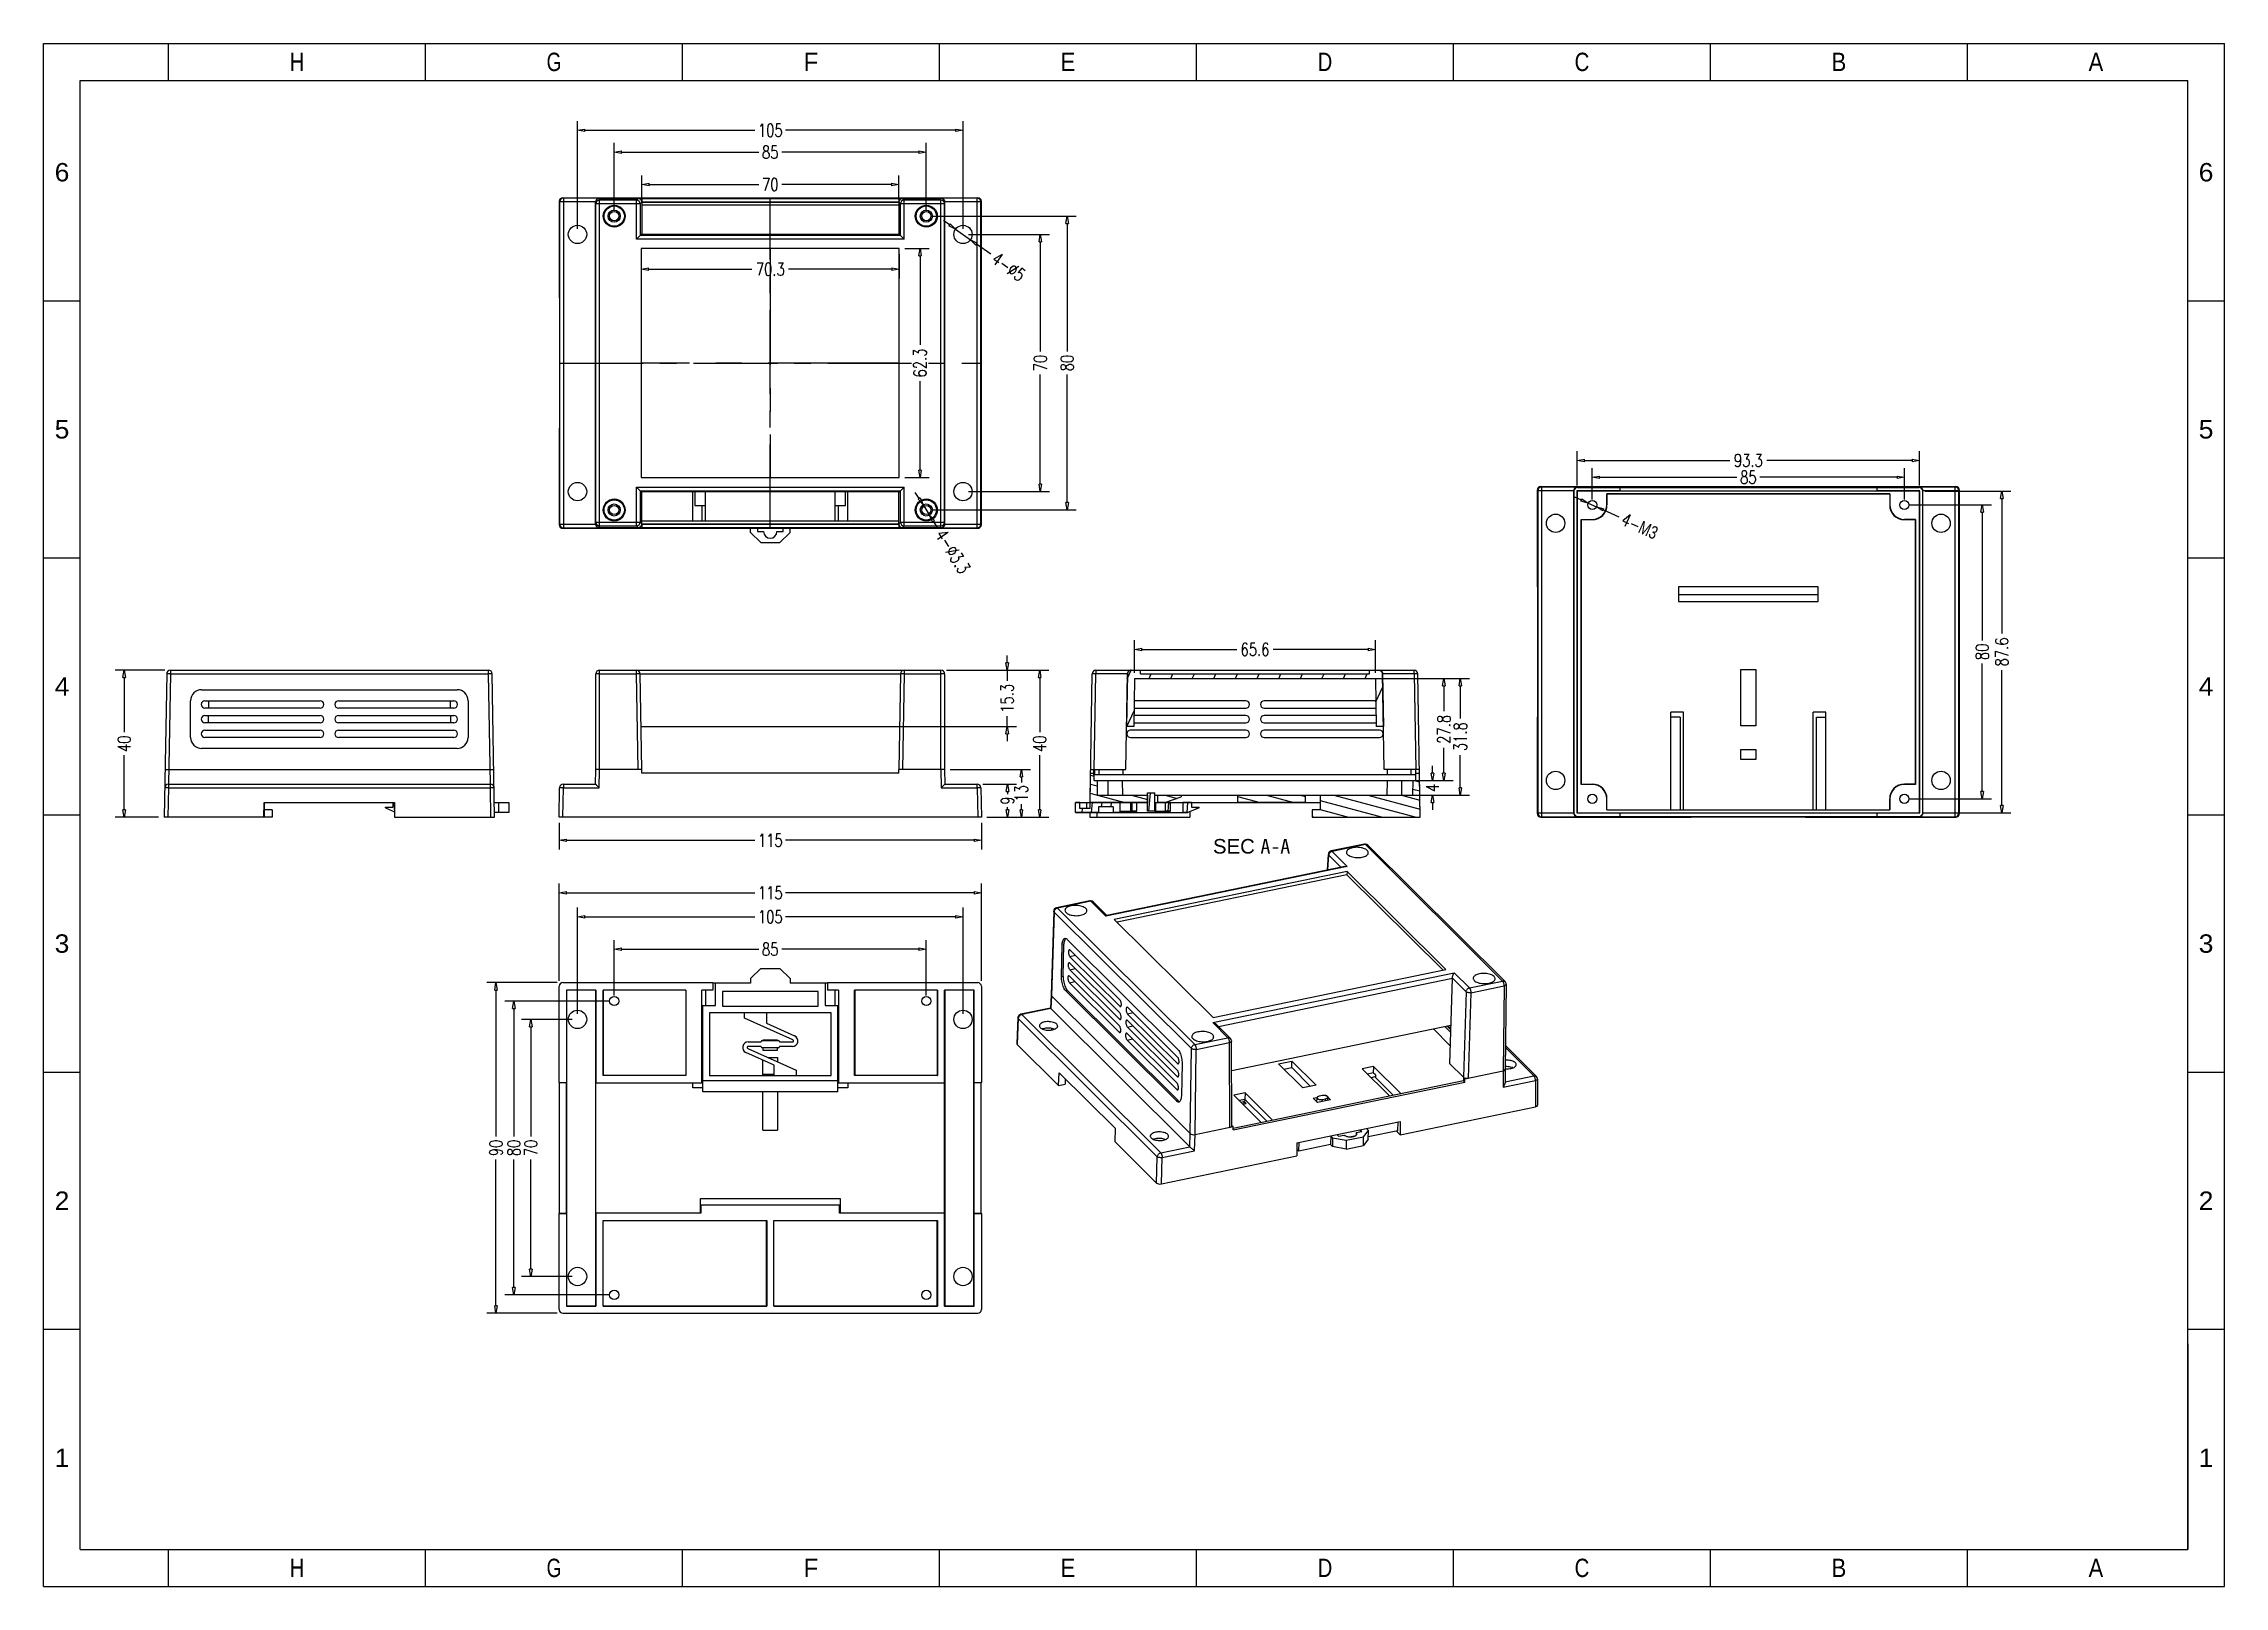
# Model space of a CAD drawing. Header units: millimetres. Extents: x 6978 to 7572, y 2560 to 2980.
import ezdxf
from ezdxf.enums import TextEntityAlignment as Align

# ---------------------------------------------------------------- set-up
doc = ezdxf.new("R2010")
doc.units = ezdxf.units.MM
doc.linetypes.add('CENTER', pattern=[50.8, 31.75, -6.35, 6.35, -6.35])
doc.layers.add('02___PRT_ALL_AXES', color=7, linetype='Continuous')
doc.layers.add('dim', color=3, linetype='Continuous')
doc.styles.add('romans', font='romans.shx', dxfattribs={"width": 0.75, "bigfont": 'fangsong.shx'})
doc.styles.add('TEXTSTYLE_0', font='txt', dxfattribs={"width": 0.8})
doc.styles.add('图框', font='simsun.ttc')
doc.dimstyles.new('MSTD', dxfattribs={"dimtxt": 3.5, "dimasz": 2, "dimexe": 2.5, "dimexo": 1.5, "dimgap": 1, "dimtad": 0, "dimdsep": 46, "dimtxsty": 'romans', "dimblk": 'CLOSEDBLANK', "dimcen": 0, "dimclrd": 92, "dimclre": 92, "dimclrt": 3, "dimadec": 1, "dimazin": 2, "dimtfac": 0.5, "dimtmove": 0, "dimatfit": 3, "dimfxl": 1, "dimarcsym": 0})

msp = doc.modelspace()

# ---------------------------------------------------------------- texts
at = {"color": 2, "linetype": 'Continuous', "insert": (7317.565, 2763.157), "char_height": 3.96875, "width": 40.88471, "attachment_point": 3, "line_spacing_factor": 0.9, "style": '图框'}
msp.add_mtext('{\\fArial|b0|i0|c0|p32;SEC }A-A', dxfattribs=at)

# ---------------------------------------------------------------- blocks, each defined once
blk = doc.blocks.new('_ClosedBlank')
at = {"color": 0, "linetype": 'ByBlock', "lineweight": -2}
for p, q in [((-1, 0.17), (0, 0)), ((-1, 0.17), (-1, -0.17)), ((0, 0), (-1, -0.17))]:
    blk.add_line(p, q, dxfattribs=at)
blk = doc.blocks.new('*D36')
at = {"layer": 'Defpoints', "color": 0}
for p in [(6999.97, 2809.1), (7012.54, 2809.1), (7010.85, 2769.1)]:
    blk.add_point(p, dxfattribs=at)
at = {"layer": 'dim', "color": 92, "lineweight": -2}
for p, q in [((7011.04, 2809.1), (6997.47, 2809.1)), ((6999.97, 2807.1), (6999.97, 2792.22)), ((6999.97, 2771.1), (6999.97, 2785.97)), ((7009.35, 2769.1), (6997.47, 2769.1))]:
    blk.add_line(p, q, dxfattribs=at)
at = {"layer": 'dim', "color": 92, "lineweight": -2, "xscale": 2, "yscale": 2, "zscale": 2}
for p, rotation in [((6999.97, 2809.1), 90), ((6999.97, 2769.1), 270)]:
    blk.add_blockref('_ClosedBlank', p, dxfattribs=dict(at, rotation=rotation))
at = {"layer": 'dim', "color": 3, "insert": (6999.97, 2789.1), "char_height": 3.5, "attachment_point": 5, "rotation": 90, "style": 'romans'}
blk.add_mtext('40', dxfattribs=at)
blk = doc.blocks.new('*D37')
at = {"layer": 'Defpoints', "color": 0}
for p in [(7119.44, 2724.05), (7101.22, 2634.05), (7119.44, 2634.05)]:
    blk.add_point(p, dxfattribs=at)
at = {"layer": 'dim', "color": 92, "lineweight": -2}
for p, q in [((7117.94, 2724.05), (7098.72, 2724.05)), ((7101.22, 2722.05), (7101.22, 2682.17)), ((7101.22, 2636.05), (7101.22, 2675.92)), ((7117.94, 2634.05), (7098.72, 2634.05))]:
    blk.add_line(p, q, dxfattribs=at)
at = {"layer": 'dim', "color": 92, "lineweight": -2, "xscale": 2, "yscale": 2, "zscale": 2}
for p, rotation in [((7101.22, 2724.05), 90), ((7101.22, 2634.05), 270)]:
    blk.add_blockref('_ClosedBlank', p, dxfattribs=dict(at, rotation=rotation))
at = {"layer": 'dim', "color": 3, "insert": (7101.22, 2679.05), "char_height": 3.5, "attachment_point": 5, "rotation": 90, "style": 'romans'}
blk.add_mtext('90', dxfattribs=at)
blk = doc.blocks.new('*D38')
at = {"layer": 'Defpoints', "color": 0}
for p in [(7233.44, 2748.52), (7118.44, 2723.05), (7233.44, 2723.05)]:
    blk.add_point(p, dxfattribs=at)
at = {"layer": 'dim', "color": 92, "lineweight": -2}
for p, q in [((7118.44, 2724.55), (7118.44, 2751.02)), ((7233.44, 2724.55), (7233.44, 2751.02)), ((7120.44, 2748.52), (7171.75, 2748.52)), ((7231.44, 2748.52), (7180.13, 2748.52))]:
    blk.add_line(p, q, dxfattribs=at)
at = {"layer": 'dim', "color": 92, "lineweight": -2, "xscale": 2, "yscale": 2, "zscale": 2, "rotation": 180}
blk.add_blockref('_ClosedBlank', (7118.44, 2748.52), dxfattribs=at)
at = {"layer": 'dim', "color": 92, "lineweight": -2, "xscale": 2, "yscale": 2, "zscale": 2}
blk.add_blockref('_ClosedBlank', (7233.44, 2748.52), dxfattribs=at)
at = {"layer": 'dim', "color": 3, "insert": (7175.94, 2748.52), "char_height": 3.5, "attachment_point": 5, "style": 'romans'}
blk.add_mtext('115', dxfattribs=at)
blk = doc.blocks.new('*D39')
at = {"layer": 'Defpoints', "color": 0}
for p in [(7228.44, 2741.97), (7123.44, 2714.05), (7228.44, 2714.05)]:
    blk.add_point(p, dxfattribs=at)
at = {"layer": 'dim', "color": 92, "lineweight": -2}
for p, q in [((7123.44, 2715.55), (7123.44, 2744.47)), ((7228.44, 2715.55), (7228.44, 2744.47)), ((7125.44, 2741.97), (7171.75, 2741.97)), ((7226.44, 2741.97), (7180.13, 2741.97))]:
    blk.add_line(p, q, dxfattribs=at)
at = {"layer": 'dim', "color": 92, "lineweight": -2, "xscale": 2, "yscale": 2, "zscale": 2, "rotation": 180}
blk.add_blockref('_ClosedBlank', (7123.44, 2741.97), dxfattribs=at)
at = {"layer": 'dim', "color": 92, "lineweight": -2, "xscale": 2, "yscale": 2, "zscale": 2}
blk.add_blockref('_ClosedBlank', (7228.44, 2741.97), dxfattribs=at)
at = {"layer": 'dim', "color": 3, "insert": (7175.94, 2741.97), "char_height": 3.5, "attachment_point": 5, "style": 'romans'}
blk.add_mtext('105', dxfattribs=at)
blk = doc.blocks.new('*D40')
at = {"layer": 'Defpoints', "color": 0}
for p in [(7123.44, 2714.05), (7110.72, 2644.05), (7123.44, 2644.05)]:
    blk.add_point(p, dxfattribs=at)
at = {"layer": 'dim', "color": 92, "lineweight": -2}
for p, q in [((7121.94, 2714.05), (7108.22, 2714.05)), ((7110.72, 2712.05), (7110.72, 2682.17)), ((7110.72, 2646.05), (7110.72, 2675.92)), ((7121.94, 2644.05), (7108.22, 2644.05))]:
    blk.add_line(p, q, dxfattribs=at)
at = {"layer": 'dim', "color": 92, "lineweight": -2, "xscale": 2, "yscale": 2, "zscale": 2}
for p, rotation in [((7110.72, 2714.05), 90), ((7110.72, 2644.05), 270)]:
    blk.add_blockref('_ClosedBlank', p, dxfattribs=dict(at, rotation=rotation))
at = {"layer": 'dim', "color": 3, "insert": (7110.72, 2679.05), "char_height": 3.5, "attachment_point": 5, "rotation": 90, "style": 'romans'}
blk.add_mtext('70', dxfattribs=at)
blk = doc.blocks.new('*D41')
at = {"layer": 'Defpoints', "color": 0}
for p in [(7218.44, 2733.15), (7133.44, 2719.05), (7218.44, 2719.05)]:
    blk.add_point(p, dxfattribs=at)
at = {"layer": 'dim', "color": 92, "lineweight": -2}
for p, q in [((7133.44, 2720.55), (7133.44, 2735.65)), ((7135.44, 2733.15), (7172.81, 2733.15)), ((7216.44, 2733.15), (7179.06, 2733.15)), ((7218.44, 2720.55), (7218.44, 2735.65))]:
    blk.add_line(p, q, dxfattribs=at)
at = {"layer": 'dim', "color": 92, "lineweight": -2, "xscale": 2, "yscale": 2, "zscale": 2, "rotation": 180}
blk.add_blockref('_ClosedBlank', (7133.44, 2733.15), dxfattribs=at)
at = {"layer": 'dim', "color": 92, "lineweight": -2, "xscale": 2, "yscale": 2, "zscale": 2}
blk.add_blockref('_ClosedBlank', (7218.44, 2733.15), dxfattribs=at)
at = {"layer": 'dim', "color": 3, "insert": (7175.94, 2733.15), "char_height": 3.5, "attachment_point": 5, "style": 'romans'}
blk.add_mtext('85', dxfattribs=at)
blk = doc.blocks.new('*D42')
at = {"layer": 'Defpoints', "color": 0}
for p in [(7133.44, 2719.05), (7106.1, 2639.05), (7133.44, 2639.05)]:
    blk.add_point(p, dxfattribs=at)
at = {"layer": 'dim', "color": 92, "lineweight": -2}
for p, q in [((7131.94, 2719.05), (7103.6, 2719.05)), ((7106.1, 2717.05), (7106.1, 2682.17)), ((7106.1, 2641.05), (7106.1, 2675.92)), ((7131.94, 2639.05), (7103.6, 2639.05))]:
    blk.add_line(p, q, dxfattribs=at)
at = {"layer": 'dim', "color": 92, "lineweight": -2, "xscale": 2, "yscale": 2, "zscale": 2}
for p, rotation in [((7106.1, 2719.05), 90), ((7106.1, 2639.05), 270)]:
    blk.add_blockref('_ClosedBlank', p, dxfattribs=dict(at, rotation=rotation))
at = {"layer": 'dim', "color": 3, "insert": (7106.1, 2679.05), "char_height": 3.5, "attachment_point": 5, "rotation": 90, "style": 'romans'}
blk.add_mtext('80', dxfattribs=at)
blk = doc.blocks.new('*D43')
at = {"layer": 'Defpoints', "color": 0}
for p in [(7337.99, 2806.9), (7363.89, 2806.9), (7338.35, 2775.1)]:
    blk.add_point(p, dxfattribs=at)
at = {"layer": 'dim', "color": 92, "lineweight": -2}
for p, q in [((7339.49, 2806.9), (7366.39, 2806.9)), ((7363.89, 2804.9), (7363.89, 2796)), ((7363.89, 2777.1), (7363.89, 2786)), ((7339.85, 2775.1), (7366.39, 2775.1))]:
    blk.add_line(p, q, dxfattribs=at)
at = {"layer": 'dim', "color": 92, "lineweight": -2, "xscale": 2, "yscale": 2, "zscale": 2}
for p, rotation in [((7363.89, 2806.9), 90), ((7363.89, 2775.1), 270)]:
    blk.add_blockref('_ClosedBlank', p, dxfattribs=dict(at, rotation=rotation))
at = {"layer": 'dim', "color": 3, "insert": (7363.89, 2791), "char_height": 3.5, "attachment_point": 5, "rotation": 90, "style": 'romans'}
blk.add_mtext('31.8', dxfattribs=at)
blk = doc.blocks.new('*D44')
at = {"layer": 'Defpoints', "color": 0}
for p in [(7347.97, 2779.1), (7347.97, 2775.1), (7356.32, 2775.1)]:
    blk.add_point(p, dxfattribs=at)
at = {"layer": 'dim', "color": 92, "lineweight": -2}
for p, q in [((7356.32, 2781.1), (7356.32, 2783.1)), ((7349.47, 2779.1), (7358.82, 2779.1)), ((7349.47, 2775.1), (7358.82, 2775.1)), ((7356.32, 2779.1), (7356.32, 2779.04)), ((7356.32, 2775.1), (7356.32, 2775.16)), ((7356.32, 2773.1), (7356.32, 2771.1))]:
    blk.add_line(p, q, dxfattribs=at)
at = {"layer": 'dim', "color": 92, "lineweight": -2, "xscale": 2, "yscale": 2, "zscale": 2}
for p, rotation in [((7356.32, 2779.1), 270), ((7356.32, 2775.1), 90)]:
    blk.add_blockref('_ClosedBlank', p, dxfattribs=dict(at, rotation=rotation))
at = {"layer": 'dim', "color": 3, "insert": (7356.32, 2777.1), "char_height": 3.5, "attachment_point": 5, "rotation": 90, "style": 'romans'}
blk.add_mtext('4', dxfattribs=at)
blk = doc.blocks.new('*D35')
at = {"layer": 'Defpoints', "color": 0}
for p in [(7346.08, 2806.9), (7349.47, 2779.1), (7359.42, 2779.1)]:
    blk.add_point(p, dxfattribs=at)
at = {"layer": 'dim', "color": 92, "lineweight": -2}
for p, q in [((7347.58, 2806.9), (7361.92, 2806.9)), ((7359.42, 2804.9), (7359.42, 2798)), ((7359.42, 2781.1), (7359.42, 2788)), ((7350.97, 2779.1), (7361.92, 2779.1))]:
    blk.add_line(p, q, dxfattribs=at)
at = {"layer": 'dim', "color": 92, "lineweight": -2, "xscale": 2, "yscale": 2, "zscale": 2}
for p, rotation in [((7359.42, 2806.9), 90), ((7359.42, 2779.1), 270)]:
    blk.add_blockref('_ClosedBlank', p, dxfattribs=dict(at, rotation=rotation))
at = {"layer": 'dim', "color": 3, "insert": (7359.42, 2793), "char_height": 3.5, "attachment_point": 5, "rotation": 90, "style": 'romans'}
blk.add_mtext('27.8', dxfattribs=at)
blk = doc.blocks.new('*D45')
at = {"layer": 'Defpoints', "color": 0}
for p in [(7340.77, 2814.77), (7275.17, 2806.9), (7340.77, 2806.9)]:
    blk.add_point(p, dxfattribs=at)
at = {"layer": 'dim', "color": 92, "lineweight": -2}
for p, q in [((7275.17, 2808.4), (7275.17, 2817.27)), ((7340.77, 2808.4), (7340.77, 2817.27)), ((7277.17, 2814.77), (7303.03, 2814.77)), ((7338.77, 2814.77), (7312.91, 2814.77))]:
    blk.add_line(p, q, dxfattribs=at)
at = {"layer": 'dim', "color": 92, "lineweight": -2, "xscale": 2, "yscale": 2, "zscale": 2, "rotation": 180}
blk.add_blockref('_ClosedBlank', (7275.17, 2814.77), dxfattribs=at)
at = {"layer": 'dim', "color": 92, "lineweight": -2, "xscale": 2, "yscale": 2, "zscale": 2}
blk.add_blockref('_ClosedBlank', (7340.77, 2814.77), dxfattribs=at)
at = {"layer": 'dim', "color": 3, "insert": (7307.97, 2814.77), "char_height": 3.5, "attachment_point": 5, "style": 'romans'}
blk.add_mtext('65.6', dxfattribs=at)
blk = doc.blocks.new('*D46')
at = {"layer": 'Defpoints', "color": 0}
for p in [(7228.44, 2956.1), (7123.44, 2927.74), (7228.44, 2927.74)]:
    blk.add_point(p, dxfattribs=at)
at = {"layer": 'dim', "color": 92, "lineweight": -2}
for p, q in [((7123.44, 2929.24), (7123.44, 2958.6)), ((7228.44, 2929.24), (7228.44, 2958.6)), ((7125.44, 2956.1), (7171.75, 2956.1)), ((7226.44, 2956.1), (7180.13, 2956.1))]:
    blk.add_line(p, q, dxfattribs=at)
at = {"layer": 'dim', "color": 92, "lineweight": -2, "xscale": 2, "yscale": 2, "zscale": 2, "rotation": 180}
blk.add_blockref('_ClosedBlank', (7123.44, 2956.1), dxfattribs=at)
at = {"layer": 'dim', "color": 92, "lineweight": -2, "xscale": 2, "yscale": 2, "zscale": 2}
blk.add_blockref('_ClosedBlank', (7228.44, 2956.1), dxfattribs=at)
at = {"layer": 'dim', "color": 3, "insert": (7175.94, 2956.1), "char_height": 3.5, "attachment_point": 5, "style": 'romans'}
blk.add_mtext('105', dxfattribs=at)
blk = doc.blocks.new('*D47')
at = {"layer": 'Defpoints', "color": 0}
for p in [(7228.44, 2927.74), (7228.44, 2857.74), (7249.5, 2857.74)]:
    blk.add_point(p, dxfattribs=at)
at = {"layer": 'dim', "color": 92, "lineweight": -2}
for p, q in [((7229.94, 2927.74), (7252, 2927.74)), ((7249.5, 2925.74), (7249.5, 2895.87)), ((7249.5, 2859.74), (7249.5, 2889.62)), ((7229.94, 2857.74), (7252, 2857.74))]:
    blk.add_line(p, q, dxfattribs=at)
at = {"layer": 'dim', "color": 92, "lineweight": -2, "xscale": 2, "yscale": 2, "zscale": 2}
for p, rotation in [((7249.5, 2927.74), 90), ((7249.5, 2857.74), 270)]:
    blk.add_blockref('_ClosedBlank', p, dxfattribs=dict(at, rotation=rotation))
at = {"layer": 'dim', "color": 3, "insert": (7249.5, 2892.74), "char_height": 3.5, "attachment_point": 5, "rotation": 90, "style": 'romans'}
blk.add_mtext('70', dxfattribs=at)
blk = doc.blocks.new('*D48')
at = {"layer": 'Defpoints', "color": 0}
for p in [(7210.94, 2941.34), (7140.94, 2935.74), (7210.94, 2935.74)]:
    blk.add_point(p, dxfattribs=at)
at = {"layer": 'dim', "color": 92, "lineweight": -2}
for p, q in [((7140.94, 2937.24), (7140.94, 2943.84)), ((7142.94, 2941.34), (7172.81, 2941.34)), ((7208.94, 2941.34), (7179.06, 2941.34)), ((7210.94, 2937.24), (7210.94, 2943.84))]:
    blk.add_line(p, q, dxfattribs=at)
at = {"layer": 'dim', "color": 92, "lineweight": -2, "xscale": 2, "yscale": 2, "zscale": 2, "rotation": 180}
blk.add_blockref('_ClosedBlank', (7140.94, 2941.34), dxfattribs=at)
at = {"layer": 'dim', "color": 92, "lineweight": -2, "xscale": 2, "yscale": 2, "zscale": 2}
blk.add_blockref('_ClosedBlank', (7210.94, 2941.34), dxfattribs=at)
at = {"layer": 'dim', "color": 3, "insert": (7175.94, 2941.34), "char_height": 3.5, "attachment_point": 5, "style": 'romans'}
blk.add_mtext('70', dxfattribs=at)
blk = doc.blocks.new('*D49')
at = {"layer": 'Defpoints', "color": 0}
for p in [(7218.44, 2950.15), (7133.44, 2932.74), (7218.44, 2932.74)]:
    blk.add_point(p, dxfattribs=at)
at = {"layer": 'dim', "color": 92, "lineweight": -2}
for p, q in [((7133.44, 2934.24), (7133.44, 2952.65)), ((7218.44, 2934.24), (7218.44, 2952.65)), ((7135.44, 2950.15), (7172.81, 2950.15)), ((7216.44, 2950.15), (7179.06, 2950.15))]:
    blk.add_line(p, q, dxfattribs=at)
at = {"layer": 'dim', "color": 92, "lineweight": -2, "xscale": 2, "yscale": 2, "zscale": 2, "rotation": 180}
blk.add_blockref('_ClosedBlank', (7133.44, 2950.15), dxfattribs=at)
at = {"layer": 'dim', "color": 92, "lineweight": -2, "xscale": 2, "yscale": 2, "zscale": 2}
blk.add_blockref('_ClosedBlank', (7218.44, 2950.15), dxfattribs=at)
at = {"layer": 'dim', "color": 3, "insert": (7175.94, 2950.15), "char_height": 3.5, "attachment_point": 5, "style": 'romans'}
blk.add_mtext('85', dxfattribs=at)
blk = doc.blocks.new('*D50')
at = {"layer": 'Defpoints', "color": 0}
for p in [(7140.79, 2923.89), (7211.09, 2923.89), (7211.09, 2918.28)]:
    blk.add_point(p, dxfattribs=at)
at = {"layer": 'dim', "color": 92, "lineweight": -2}
for p, q in [((7140.79, 2922.39), (7140.79, 2915.78)), ((7142.79, 2918.28), (7170.94, 2918.28)), ((7209.09, 2918.28), (7180.94, 2918.28)), ((7211.09, 2922.39), (7211.09, 2915.78))]:
    blk.add_line(p, q, dxfattribs=at)
at = {"layer": 'dim', "color": 92, "lineweight": -2, "xscale": 2, "yscale": 2, "zscale": 2, "rotation": 180}
blk.add_blockref('_ClosedBlank', (7140.79, 2918.28), dxfattribs=at)
at = {"layer": 'dim', "color": 92, "lineweight": -2, "xscale": 2, "yscale": 2, "zscale": 2}
blk.add_blockref('_ClosedBlank', (7211.09, 2918.28), dxfattribs=at)
at = {"layer": 'dim', "color": 3, "insert": (7175.94, 2918.28), "char_height": 3.5, "attachment_point": 5, "style": 'romans'}
blk.add_mtext('70.3', dxfattribs=at)
blk = doc.blocks.new('*D51')
at = {"layer": 'Defpoints', "color": 0}
for p in [(7218.44, 2932.74), (7218.44, 2852.74), (7256.8, 2852.74)]:
    blk.add_point(p, dxfattribs=at)
at = {"layer": 'dim', "color": 92, "lineweight": -2}
for p, q in [((7219.94, 2932.74), (7259.3, 2932.74)), ((7256.8, 2930.74), (7256.8, 2895.87)), ((7256.8, 2854.74), (7256.8, 2889.62)), ((7219.94, 2852.74), (7259.3, 2852.74))]:
    blk.add_line(p, q, dxfattribs=at)
at = {"layer": 'dim', "color": 92, "lineweight": -2, "xscale": 2, "yscale": 2, "zscale": 2}
for p, rotation in [((7256.8, 2932.74), 90), ((7256.8, 2852.74), 270)]:
    blk.add_blockref('_ClosedBlank', p, dxfattribs=dict(at, rotation=rotation))
at = {"layer": 'dim', "color": 3, "insert": (7256.8, 2892.74), "char_height": 3.5, "attachment_point": 5, "rotation": 90, "style": 'romans'}
blk.add_mtext('80', dxfattribs=at)
blk = doc.blocks.new('*D52')
at = {"layer": 'Defpoints', "color": 0}
for p in [(7118.44, 2769.1), (7233.44, 2769.1), (7233.44, 2762.81)]:
    blk.add_point(p, dxfattribs=at)
at = {"layer": 'dim', "color": 92, "lineweight": -2}
for p, q in [((7118.44, 2767.6), (7118.44, 2760.31)), ((7120.44, 2762.81), (7171.75, 2762.81)), ((7231.44, 2762.81), (7180.13, 2762.81)), ((7233.44, 2767.6), (7233.44, 2760.31))]:
    blk.add_line(p, q, dxfattribs=at)
at = {"layer": 'dim', "color": 92, "lineweight": -2, "xscale": 2, "yscale": 2, "zscale": 2, "rotation": 180}
blk.add_blockref('_ClosedBlank', (7118.44, 2762.81), dxfattribs=at)
at = {"layer": 'dim', "color": 92, "lineweight": -2, "xscale": 2, "yscale": 2, "zscale": 2}
blk.add_blockref('_ClosedBlank', (7233.44, 2762.81), dxfattribs=at)
at = {"layer": 'dim', "color": 3, "insert": (7175.94, 2762.81), "char_height": 3.5, "attachment_point": 5, "style": 'romans'}
blk.add_mtext('115', dxfattribs=at)
blk = doc.blocks.new('*D53')
at = {"layer": 'Defpoints', "color": 0}
for p in [(7222.44, 2809.1), (7249.33, 2809.1), (7233.44, 2769.1)]:
    blk.add_point(p, dxfattribs=at)
at = {"layer": 'dim', "color": 92, "lineweight": -2}
for p, q in [((7223.94, 2809.1), (7251.83, 2809.1)), ((7249.33, 2807.1), (7249.33, 2792.22)), ((7249.33, 2771.1), (7249.33, 2785.97)), ((7234.94, 2769.1), (7251.83, 2769.1))]:
    blk.add_line(p, q, dxfattribs=at)
at = {"layer": 'dim', "color": 92, "lineweight": -2, "xscale": 2, "yscale": 2, "zscale": 2}
for p, rotation in [((7249.33, 2809.1), 90), ((7249.33, 2769.1), 270)]:
    blk.add_blockref('_ClosedBlank', p, dxfattribs=dict(at, rotation=rotation))
at = {"layer": 'dim', "color": 3, "insert": (7249.33, 2789.1), "char_height": 3.5, "attachment_point": 5, "rotation": 90, "style": 'romans'}
blk.add_mtext('40', dxfattribs=at)
blk = doc.blocks.new('*D54')
at = {"layer": 'Defpoints', "color": 0}
for p in [(7229.48, 2809.1), (7240.47, 2809.1), (7204.02, 2793.8)]:
    blk.add_point(p, dxfattribs=at)
at = {"layer": 'dim', "color": 92, "lineweight": -2}
for p, q in [((7240.47, 2811.1), (7240.47, 2813.1)), ((7230.98, 2809.1), (7242.97, 2809.1)), ((7240.47, 2809.1), (7240.47, 2806.26)), ((7205.52, 2793.8), (7242.97, 2793.8)), ((7240.47, 2793.8), (7240.47, 2796.64)), ((7240.47, 2791.8), (7240.47, 2789.8))]:
    blk.add_line(p, q, dxfattribs=at)
at = {"layer": 'dim', "color": 92, "lineweight": -2, "xscale": 2, "yscale": 2, "zscale": 2}
for p, rotation in [((7240.47, 2809.1), 270), ((7240.47, 2793.8), 90)]:
    blk.add_blockref('_ClosedBlank', p, dxfattribs=dict(at, rotation=rotation))
at = {"layer": 'dim', "color": 3, "insert": (7240.47, 2801.45), "char_height": 3.5, "attachment_point": 5, "rotation": 90, "style": 'romans'}
blk.add_mtext('15.3', dxfattribs=at)
blk = doc.blocks.new('*D55')
at = {"layer": 'Defpoints', "color": 0}
for p in [(7232.3, 2778.1), (7235.71, 2769.1), (7240.55, 2769.1)]:
    blk.add_point(p, dxfattribs=at)
at = {"layer": 'dim', "color": 92, "lineweight": -2}
for p, q in [((7233.8, 2778.1), (7243.05, 2778.1)), ((7240.55, 2776.1), (7240.55, 2775.41)), ((7237.21, 2769.1), (7243.05, 2769.1)), ((7240.55, 2771.1), (7240.55, 2771.79))]:
    blk.add_line(p, q, dxfattribs=at)
at = {"layer": 'dim', "color": 92, "lineweight": -2, "xscale": 2, "yscale": 2, "zscale": 2}
for p, rotation in [((7240.55, 2778.1), 90), ((7240.55, 2769.1), 270)]:
    blk.add_blockref('_ClosedBlank', p, dxfattribs=dict(at, rotation=rotation))
at = {"layer": 'dim', "color": 3, "insert": (7240.55, 2773.6), "char_height": 3.5, "attachment_point": 5, "rotation": 90, "style": 'romans'}
blk.add_mtext('9', dxfattribs=at)
blk = doc.blocks.new('*D56')
at = {"layer": 'Defpoints', "color": 0}
for p in [(7223.44, 2782.1), (7235.71, 2769.1), (7244.34, 2769.1)]:
    blk.add_point(p, dxfattribs=at)
at = {"layer": 'dim', "color": 92, "lineweight": -2}
for p, q in [((7224.94, 2782.1), (7246.84, 2782.1)), ((7244.34, 2780.1), (7244.34, 2778.54)), ((7237.21, 2769.1), (7246.84, 2769.1)), ((7244.34, 2771.1), (7244.34, 2772.66))]:
    blk.add_line(p, q, dxfattribs=at)
at = {"layer": 'dim', "color": 92, "lineweight": -2, "xscale": 2, "yscale": 2, "zscale": 2}
for p, rotation in [((7244.34, 2782.1), 90), ((7244.34, 2769.1), 270)]:
    blk.add_blockref('_ClosedBlank', p, dxfattribs=dict(at, rotation=rotation))
at = {"layer": 'dim', "color": 3, "insert": (7244.34, 2775.6), "char_height": 3.5, "attachment_point": 5, "rotation": 90, "style": 'romans'}
blk.add_mtext('13', dxfattribs=at)
blk = doc.blocks.new('*D57')
at = {"layer": 'Defpoints', "color": 0}
for p in [(7489, 2866.22), (7395.7, 2857.9), (7489, 2857.9)]:
    blk.add_point(p, dxfattribs=at)
at = {"layer": 'dim', "color": 92, "lineweight": -2}
for p, q in [((7395.7, 2859.4), (7395.7, 2868.72)), ((7397.7, 2866.22), (7437.35, 2866.22)), ((7487, 2866.22), (7447.35, 2866.22)), ((7489, 2859.4), (7489, 2868.72))]:
    blk.add_line(p, q, dxfattribs=at)
at = {"layer": 'dim', "color": 92, "lineweight": -2, "xscale": 2, "yscale": 2, "zscale": 2, "rotation": 180}
blk.add_blockref('_ClosedBlank', (7395.7, 2866.22), dxfattribs=at)
at = {"layer": 'dim', "color": 92, "lineweight": -2, "xscale": 2, "yscale": 2, "zscale": 2}
blk.add_blockref('_ClosedBlank', (7489, 2866.22), dxfattribs=at)
at = {"layer": 'dim', "color": 3, "insert": (7442.35, 2866.22), "char_height": 3.5, "attachment_point": 5, "style": 'romans'}
blk.add_mtext('93.3', dxfattribs=at)
blk = doc.blocks.new('*D58')
at = {"layer": 'Defpoints', "color": 0}
for p in [(7489, 2857.9), (7489, 2770.3), (7511.38, 2770.3)]:
    blk.add_point(p, dxfattribs=at)
at = {"layer": 'dim', "color": 92, "lineweight": -2}
for p, q in [((7490.5, 2857.9), (7513.88, 2857.9)), ((7511.38, 2855.9), (7511.38, 2819.1)), ((7511.38, 2772.3), (7511.38, 2809.1)), ((7490.5, 2770.3), (7513.88, 2770.3))]:
    blk.add_line(p, q, dxfattribs=at)
at = {"layer": 'dim', "color": 92, "lineweight": -2, "xscale": 2, "yscale": 2, "zscale": 2}
for p, rotation in [((7511.38, 2857.9), 90), ((7511.38, 2770.3), 270)]:
    blk.add_blockref('_ClosedBlank', p, dxfattribs=dict(at, rotation=rotation))
at = {"layer": 'dim', "color": 3, "insert": (7511.38, 2814.1), "char_height": 3.5, "attachment_point": 5, "rotation": 90, "style": 'romans'}
blk.add_mtext('87.6', dxfattribs=at)
blk = doc.blocks.new('*D59')
at = {"layer": 'Defpoints', "color": 0}
for p in [(7484.85, 2861.64), (7399.85, 2854.1), (7484.85, 2854.1)]:
    blk.add_point(p, dxfattribs=at)
at = {"layer": 'dim', "color": 92, "lineweight": -2}
for p, q in [((7399.85, 2855.6), (7399.85, 2864.14)), ((7484.85, 2855.6), (7484.85, 2864.14)), ((7401.85, 2861.64), (7439.22, 2861.64)), ((7482.85, 2861.64), (7445.47, 2861.64))]:
    blk.add_line(p, q, dxfattribs=at)
at = {"layer": 'dim', "color": 92, "lineweight": -2, "xscale": 2, "yscale": 2, "zscale": 2, "rotation": 180}
blk.add_blockref('_ClosedBlank', (7399.85, 2861.64), dxfattribs=at)
at = {"layer": 'dim', "color": 92, "lineweight": -2, "xscale": 2, "yscale": 2, "zscale": 2}
blk.add_blockref('_ClosedBlank', (7484.85, 2861.64), dxfattribs=at)
at = {"layer": 'dim', "color": 3, "insert": (7442.35, 2861.64), "char_height": 3.5, "attachment_point": 5, "style": 'romans'}
blk.add_mtext('85', dxfattribs=at)
blk = doc.blocks.new('*D60')
at = {"layer": 'Defpoints', "color": 0}
for p in [(7484.85, 2854.1), (7484.85, 2774.1), (7506.05, 2774.1)]:
    blk.add_point(p, dxfattribs=at)
at = {"layer": 'dim', "color": 92, "lineweight": -2}
for p, q in [((7486.35, 2854.1), (7508.55, 2854.1)), ((7506.05, 2852.1), (7506.05, 2817.22)), ((7506.05, 2776.1), (7506.05, 2810.97)), ((7486.35, 2774.1), (7508.55, 2774.1))]:
    blk.add_line(p, q, dxfattribs=at)
at = {"layer": 'dim', "color": 92, "lineweight": -2, "xscale": 2, "yscale": 2, "zscale": 2}
for p, rotation in [((7506.05, 2854.1), 90), ((7506.05, 2774.1), 270)]:
    blk.add_blockref('_ClosedBlank', p, dxfattribs=dict(at, rotation=rotation))
at = {"layer": 'dim', "color": 3, "insert": (7506.05, 2814.1), "char_height": 3.5, "attachment_point": 5, "rotation": 90, "style": 'romans'}
blk.add_mtext('80', dxfattribs=at)
blk = doc.blocks.new('SUN_6HWZ35TKK40GSGJE8VEUYAXIAKM')
at = {"color": 7, "linetype": 'Continuous'}
for p, q in [((-594, 420), (0, 420)), ((-594, 0), (-594, 420)), ((-560, 410), (-560, 420)), ((-490, 410), (-490, 420)), ((-420, 410), (-420, 420)), ((-350, 410), (-350, 420)), ((-280, 410), (-280, 420)), ((-210, 410), (-210, 420)), ((-140, 410), (-140, 420)), ((-70, 410), (-70, 420)), ((0, 0), (0, 420)), ((-584, 410), (-10, 410)), ((-584, 10), (-584, 410)), ((-10, 10), (-10, 410)), ((-594, 350), (-584, 350)), ((-10, 350), (0, 350)), ((-594, 280), (-584, 280)), ((-10, 280), (0, 280)), ((-594, 210), (-584, 210)), ((-10, 210), (0, 210)), ((-594, 140), (-584, 140)), ((-10, 140), (0, 140)), ((-594, 70), (-584, 70)), ((-10, 70), (0, 70)), ((-584, 10), (-10, 10)), ((-560, 0), (-560, 10)), ((-490, 0), (-490, 10)), ((-420, 0), (-420, 10)), ((-350, 0), (-350, 10)), ((-280, 0), (-280, 10)), ((-210, 0), (-210, 10)), ((-140, 0), (-140, 10)), ((-70, 0), (-70, 10)), ((-594, 0), (0, 0))]:
    blk.add_line(p, q, dxfattribs=at)
at = {"color": 2, "linetype": 'Continuous', "style": 'TEXTSTYLE_0'}
for s, width, p, p2 in [('H', 1.2, (-526.99, 412.53), (-522.99, 412.53)), ('G', 1.2, (-456.99, 412.53), (-452.99, 412.53)), ('F', 1.2, (-386.99, 412.53), (-382.99, 412.53)), ('E', 1.2, (-316.99, 412.53), (-312.99, 412.53)), ('D', 1.2, (-246.99, 412.53), (-242.99, 412.53)), ('C', 1.2, (-176.99, 412.53), (-172.99, 412.53)), ('B', 1.2, (-106.99, 412.53), (-102.99, 412.53)), ('A', 1.2, (-36.99, 412.53), (-32.99, 412.53)), ('6', 1.2, (-590.99, 382.5), (-586.99, 382.5)), ('6', 1.2, (-6.99, 382.5), (-2.99, 382.5)), ('5', 1.2, (-590.99, 312.5), (-586.99, 312.5)), ('5', 1.2, (-6.99, 312.5), (-2.99, 312.5)), ('4', 1.2, (-590.99, 242.5), (-586.99, 242.5)), ('4', 1.2, (-6.99, 242.5), (-2.99, 242.5)), ('3', 1.2, (-590.99, 172.5), (-586.99, 172.5)), ('3', 1.2, (-6.99, 172.5), (-2.99, 172.5)), ('2', 1.2, (-590.99, 102.5), (-586.99, 102.5)), ('2', 1.2, (-6.99, 102.5), (-2.99, 102.5)), ('1', 2.4, (-590.99, 32.5), (-586.99, 32.5)), ('1', 2.4, (-6.99, 32.5), (-2.99, 32.5)), ('H', 1.2, (-526.99, 2.53), (-522.99, 2.53)), ('G', 1.2, (-456.99, 2.53), (-452.99, 2.53)), ('F', 1.2, (-386.99, 2.53), (-382.99, 2.53)), ('E', 1.2, (-316.99, 2.53), (-312.99, 2.53)), ('D', 1.2, (-246.99, 2.53), (-242.99, 2.53)), ('C', 1.2, (-176.99, 2.53), (-172.99, 2.53)), ('B', 1.2, (-106.99, 2.53), (-102.99, 2.53)), ('A', 1.2, (-36.99, 2.53), (-32.99, 2.53))]:
    blk.add_text(s, height=5, dxfattribs=dict(at, width=width)).set_placement(p, p2, align=Align.FIT)
blk = doc.blocks.new('*D61')
at = {"layer": 'Defpoints', "color": 0}
for p in [(7226.4, 2929.19), (7230.48, 2926.29)]:
    blk.add_point(p, dxfattribs=at)
at = {"layer": 'dim', "color": 92, "lineweight": -2}
for p, q in [((7224.77, 2930.34), (7223.14, 2931.5)), ((7226.4, 2929.19), (7230.48, 2926.29)), ((7236.02, 2922.36), (7232.11, 2925.14))]:
    blk.add_line(p, q, dxfattribs=at)
at = {"layer": 'dim', "color": 92, "lineweight": -2, "xscale": 2, "yscale": 2, "zscale": 2}
for p, rotation in [((7226.4, 2929.19), 324.6416055466507), ((7230.48, 2926.29), 144.6416055466507)]:
    blk.add_blockref('_ClosedBlank', p, dxfattribs=dict(at, rotation=rotation))
at = {"layer": 'dim', "color": 3, "insert": (7240.86, 2918.93), "char_height": 3.5, "attachment_point": 5, "rotation": 324.64161, "style": 'romans'}
blk.add_mtext('4-∅5', dxfattribs=at)
blk = doc.blocks.new('*D62')
at = {"layer": 'Defpoints', "color": 0}
for p in [(7217.55, 2854.13), (7219.32, 2851.35)]:
    blk.add_point(p, dxfattribs=at)
at = {"layer": 'dim', "color": 92, "lineweight": -2}
for p, q in [((7216.48, 2855.82), (7215.41, 2857.51)), ((7217.55, 2854.13), (7219.32, 2851.35)), ((7221.47, 2847.97), (7220.39, 2849.66))]:
    blk.add_line(p, q, dxfattribs=at)
at = {"layer": 'dim', "color": 92, "lineweight": -2, "xscale": 2, "yscale": 2, "zscale": 2}
for p, rotation in [((7217.55, 2854.13), 302.4128089078235), ((7219.32, 2851.35), 122.4128089078235)]:
    blk.add_blockref('_ClosedBlank', p, dxfattribs=dict(at, rotation=rotation))
at = {"layer": 'dim', "color": 3, "insert": (7225.65, 2841.38), "char_height": 3.5, "attachment_point": 5, "rotation": 302.41281, "style": 'romans'}
blk.add_mtext('4-∅3.3', dxfattribs=at)
blk = doc.blocks.new('*D63')
at = {"layer": 'Defpoints', "color": 0}
for p in [(7398.71, 2854.61), (7400.99, 2853.59)]:
    blk.add_point(p, dxfattribs=at)
at = {"layer": 'dim', "color": 92, "lineweight": -2}
for p, q in [((7396.88, 2855.43), (7395.06, 2856.25)), ((7398.71, 2854.61), (7400.99, 2853.59)), ((7407.13, 2850.82), (7402.81, 2852.77))]:
    blk.add_line(p, q, dxfattribs=at)
at = {"layer": 'dim', "color": 92, "lineweight": -2, "xscale": 2, "yscale": 2, "zscale": 2}
for p, rotation in [((7398.71, 2854.61), 335.7683652961088), ((7400.99, 2853.59), 155.7683652961088)]:
    blk.add_blockref('_ClosedBlank', p, dxfattribs=dict(at, rotation=rotation))
at = {"layer": 'dim', "color": 3, "insert": (7412.74, 2848.3), "char_height": 3.5, "attachment_point": 5, "rotation": 335.76837, "style": 'romans'}
blk.add_mtext('4-{\\fArial|b0|i0|c0|p32;M3}', dxfattribs=at)
blk = doc.blocks.new('*u3')
at = {"color": 7, "linetype": 'Continuous'}
for p, q in [((26.04, 7.74), (26.25, 11.97)), ((36.11, 14.77), (27.05, 12.91)), ((36.33, 14.68), (27.27, 12.81)), ((31.4, 8.7), (27.27, 12.81)), ((73.72, -22.49), (36.33, 14.68)), ((74.41, -22.66), (37.01, 14.5)), ((31.4, 8.7), (-34.35, -4.86)), ((30.72, 8.71), (-34.12, -4.67)), ((31.34, 7.35), (-32.06, -5.73)), ((31.32, 6.46), (-31.32, -6.46)), ((26.15, 7.76), (26.35, 11.76)), ((29.64, 8.48), (26.35, 11.76)), ((31.34, 7.35), (31.32, 6.46)), ((57.48, -19.54), (31.32, 6.46)), ((58.23, -19.38), (31.34, 7.35)), ((-48.56, -3.48), (-49.27, -26.27)), ((-48.47, -3.7), (-49.17, -26.48)), ((-48.47, -3.7), (-11.07, -40.86)), ((-38.71, -0.66), (-47.77, -2.53)), ((-38.48, -0.76), (-47.54, -2.63)), ((-47.54, -2.63), (-10.15, -39.79)), ((-38.48, -0.76), (-34.35, -4.86)), ((-37.8, -0.93), (-34.05, -4.66)), ((-32.06, -5.73), (-5.17, -32.46)), ((-44.87, -11.15), (-14.83, -41.01)), ((-46.42, -21.36), (-46.23, -12.52)), ((-45.78, -12.42), (-46.23, -12.52)), ((-45.97, -21.26), (-45.78, -12.42)), ((-44.17, -17.63), (-30.62, -31.1)), ((-42.63, -15.55), (-44.13, -15.86)), ((-30.58, -29.33), (-44.13, -15.86)), ((-44.09, -14.1), (-30.54, -27.57)), ((-45.97, -21.26), (-46.42, -21.36)), ((-44.29, -22.94), (-42.78, -22.62)), ((-30.74, -36.41), (-44.29, -22.94)), ((-44.25, -21.17), (-30.7, -34.64)), ((-44.21, -19.4), (-42.71, -19.09)), ((-30.66, -32.87), (-44.21, -19.4)), ((-5.22, -33.82), (60.53, -20.25)), ((-5.17, -32.46), (58.23, -19.38)), ((-3.65, -34.88), (60.04, -21.74)), ((59.32, -45.01), (60.04, -21.74)), ((63.74, -25.41), (60.04, -21.74)), ((64.66, -24.36), (60.53, -20.25)), ((64.66, -24.36), (73.72, -22.49)), ((74.7, -23.39), (74.39, -46.57)), ((-49.27, -26.27), (-49.45, -29.88)), ((-49.17, -26.48), (-49.34, -30)), ((-49.17, -26.48), (-11.39, -64.04)), ((-44.74, -25.2), (-45.19, -25.29)), ((-15.15, -55.15), (-45.19, -25.29)), ((-14.7, -55.06), (-44.74, -25.2)), ((-30.19, -29.26), (-30.58, -29.33)), ((63.74, -25.41), (63.02, -48.69)), ((65.07, -25.66), (64.35, -48.93)), ((65.07, -25.66), (74.13, -23.79)), ((74.13, -23.79), (73.82, -46.98)), ((-58.3, -32.46), (-58.64, -39.52)), ((-58.2, -32.68), (-58.54, -39.74)), ((-58.2, -32.68), (-20.34, -70.32)), ((-49.44, -29.87), (-57.5, -31.53)), ((-49.35, -29.99), (-57.28, -31.63)), ((-57.28, -31.63), (-19.42, -69.26)), ((-11.5, -67.62), (-49.34, -30)), ((-49.03, -35.8), (-49.03, -35.44)), ((-30.27, -32.79), (-30.66, -32.87)), ((-28.5, -35.02), (-27, -34.71)), ((-14.95, -48.49), (-28.5, -35.02)), ((-28.46, -33.25), (-14.91, -46.72)), ((-26.92, -31.17), (-28.42, -31.48)), ((-14.87, -44.95), (-28.42, -31.48)), ((-28.38, -29.71), (-14.83, -43.18)), ((-5.22, -33.82), (-1.09, -37.93)), ((-4.21, -34.32), (-0.41, -38.1)), ((-0.08, -46.87), (59.64, -34.55)), ((59.47, -40.12), (54.85, -35.53)), ((57.93, -34.9), (59.58, -36.54)), ((59.6, -35.78), (58.58, -34.76)), ((59.61, -35.51), (58.81, -34.72)), ((-58.54, -39.74), (-47.25, -50.97)), ((-30.35, -36.33), (-30.74, -36.41)), ((-28.58, -38.55), (-27.07, -38.24)), ((-15.03, -52.02), (-28.58, -38.55)), ((-28.54, -36.78), (-14.99, -50.25)), ((-11.39, -64.04), (-11.07, -40.86)), ((-10.15, -39.79), (-1.09, -37.93)), ((-10.05, -64.28), (-9.74, -41.09)), ((-9.74, -41.09), (-0.68, -39.22)), ((-0.58, -62.33), (-0.68, -39.22)), ((-0.02, -61.92), (-0.11, -38.8)), ((82.92, -48.46), (74.47, -40.07)), ((82.24, -48.29), (74.47, -40.57)), ((-47.25, -50.97), (-47.07, -47.45)), ((-47.07, -47.45), (-31.75, -62.68)), ((-14.48, -44.87), (-14.87, -44.95)), ((-13.6, -44.95), (-13.79, -53.79)), ((12.69, -45.04), (16.3, -44.3)), ((19.29, -51.61), (12.69, -45.04)), ((14.15, -46.5), (16.26, -46.07)), ((16.26, -46.07), (16.3, -44.3)), ((21.39, -51.17), (16.26, -46.07)), ((16.3, -44.3), (22.9, -50.86)), ((38.53, -45.72), (35.42, -46.36)), ((42.86, -53.76), (35.42, -46.36)), ((38.49, -47.49), (36.88, -47.82)), ((38.53, -45.72), (38.49, -47.49)), ((39.07, -48.07), (38.49, -47.49)), ((45.97, -53.12), (38.53, -45.72)), ((63.02, -48.69), (59.32, -45.01)), ((63.45, -49.12), (73.82, -46.98)), ((73.82, -46.98), (73.84, -51.4)), ((74.39, -46.57), (74.4, -50.21)), ((-47.25, -50.97), (-45.47, -50.6)), ((-45.41, -49.1), (-45.47, -50.6)), ((-14.64, -51.94), (-15.03, -52.02)), ((-14.56, -48.41), (-14.95, -48.49)), ((0.31, -62.54), (63.02, -49.6)), ((0.31, -63.04), (63.43, -50.01)), ((3.58, -52.93), (0.47, -53.57)), ((3.58, -52.93), (3.54, -54.7)), ((11.02, -60.33), (3.58, -52.93)), ((22.9, -50.86), (19.29, -51.61)), ((38.94, -48.59), (37.87, -48.81)), ((43.92, -53.54), (38.94, -48.59)), ((39.07, -48.07), (39.06, -48.7)), ((63.05, -48.72), (63.02, -49.6)), ((63.43, -50.01), (63.02, -49.6)), ((63.05, -48.72), (63.45, -49.12)), ((63.43, -50.01), (63.45, -49.12)), ((73.84, -51.4), (82.65, -49.59)), ((74.4, -49.91), (82.24, -48.29)), ((82.65, -49.59), (82.68, -56.71)), ((83.22, -49.17), (83.25, -56.29)), ((-14.7, -55.06), (-15.15, -55.15)), ((-14.36, -55.3), (-14.27, -55.33)), ((7.91, -60.97), (0.47, -53.57)), ((3.54, -54.7), (1.94, -55.03)), ((2.39, -55.48), (3.23, -55.31)), ((2.93, -56.02), (3.86, -55.83)), ((3.23, -55.2), (3.22, -55.96)), ((3.91, -55.06), (3.23, -55.2)), ((3.23, -55.2), (3.86, -55.83)), ((9.52, -60.64), (3.54, -54.7)), ((22.1, -54.39), (23.21, -54.17)), ((23.26, -55.55), (22.1, -54.39)), ((23.15, -55.44), (23.17, -54.27)), ((26.87, -54.81), (23.26, -55.55)), ((24.64, -53.68), (23.74, -53.86)), ((24.59, -55.28), (24.61, -54.72)), ((24.61, -54.72), (25.51, -54.54)), ((25.49, -53.69), (25.7, -53.65)), ((25.5, -55.09), (25.51, -54.54)), ((25.7, -53.65), (26.87, -54.81)), ((25.7, -53.76), (25.7, -53.65)), ((26.06, -54.98), (26.08, -54.13)), ((45.79, -64.32), (82.68, -56.71)), ((-31.86, -66.26), (-31.75, -62.68)), ((-11.5, -67.62), (-11.39, -64.04)), ((-10.19, -68.74), (-10.05, -64.28)), ((-10.05, -64.28), (0.32, -62.14)), ((-0.02, -61.81), (0.32, -62.14)), ((0.31, -63.04), (0.32, -62.14)), ((17.7, -66.56), (45.84, -60.75)), ((26.89, -64.66), (26.84, -67.03)), ((27.41, -65.16), (26.9, -64.66)), ((27.41, -65.16), (27.35, -67.55)), ((27.41, -65.16), (31.14, -65.84)), ((28.6, -64.29), (29.04, -64.72)), ((29.04, -64.72), (30.57, -64.41)), ((31.14, -65.84), (35.83, -64.87)), ((33.38, -64.71), (32.48, -64.9)), ((33.81, -63.74), (33.8, -64.47)), ((33.81, -63.74), (35.35, -63.42)), ((34.92, -63.01), (34.9, -63.51)), ((35.35, -63.42), (34.93, -63)), ((35.78, -67.26), (35.83, -64.87)), ((35.83, -64.87), (37.15, -63.15)), ((37.15, -63.15), (36.64, -62.65)), ((37.09, -65.54), (37.15, -63.15)), ((45.19, -63.25), (37.11, -64.91)), ((44.93, -63.46), (44.93, -63.3)), ((45.79, -64.32), (44.93, -63.46)), ((45.19, -63.25), (45.24, -60.88)), ((45.84, -60.75), (45.79, -64.32)), ((-31.86, -66.26), (-20.56, -77.49)), ((-20.56, -77.49), (-20.34, -70.32)), ((-19.42, -69.26), (-11.49, -67.63)), ((-19.23, -77.73), (17.66, -70.12)), ((-19.23, -77.73), (-19.01, -70.56)), ((-19.01, -70.56), (-10.19, -68.74)), ((17.7, -66.56), (17.66, -70.12)), ((17.68, -68.27), (18.22, -68.81)), ((18.22, -68.81), (18.28, -66.44)), ((26.84, -67.03), (18.22, -68.81)), ((27.35, -67.55), (26.84, -67.03)), ((31.09, -68.23), (27.35, -67.55)), ((31.14, -65.84), (31.09, -68.23)), ((31.09, -68.23), (35.78, -67.26)), ((37.09, -65.54), (35.78, -67.26))]:
    blk.add_line(p, q, dxfattribs=at)
for centre, radius, start, end in [((27.25, 11.93), 1, 101.66647, 177.20687), ((36.31, 13.79), 1, 84.73997, 101.62279), ((36.31, 13.8), 1, 45.16819, 84.70372), ((-47.56, -3.51), 1, 101.6663, 178.22399), ((-38.5, -1.64), 1, 84.87728, 101.62364), ((-38.5, -1.64), 1, 45.1673, 84.84212), ((-44.85, -11.45), 0.729, 134.39261, 138.05145), ((-44.87, -11.42), 0.693, 129.65096, 134.39599), ((-45.51, -11.61), 0.76, 65.41006, 66.89066), ((73.7, -23.37), 1, 359.22081, 45.19609), ((-57.3, -32.51), 1, 101.65941, 177.2283), ((-1.11, -38.81), 1, 0.23366, 45.19366), ((82.22, -49.17), 0.999, 0.13919, 45.18049), ((-14.06, -54.6), 0.76, 245.41006, 246.89066), ((-14.73, -54.77), 0.729, 314.39261, 318.05145)]:
    blk.add_arc(centre, radius, start, end, dxfattribs=at)
for centre, major_axis, ratio, start_param, end_param in [((-48.27, -26.3), (1, -0.022), 0.467259, 9.41245, 9.881614), ((-48.44, -29.82), (1, -0.02), 0.467103, -2.702007, -2.684858), ((-57.64, -39.55), (1, -0.02), 0.467103, 3.129265, 3.598328), ((73.39, -46.55), (1, -0.022), 0.467259, -1.11396, 0.012557), ((63.92, -48.5), (1, -0.022), 0.467329, -2.684843, -1.114352), ((82.25, -56.28), (1, -0.02), 0.467103, -1.113757, 0.012557), ((-10.49, -63.86), (1, -0.022), 0.467259, -2.684757, -1.11396), ((-1.02, -61.9), (1, -0.02), 0.467103, -1.113757, 0.012557), ((-10.6, -67.43), (1, -0.022), 0.467329, -2.684843, -2.667695), ((-19.66, -77.3), (1, -0.022), 0.467329, -2.684843, -1.114352)]:
    blk.add_ellipse(centre, major_axis=major_axis, ratio=ratio, start_param=start_param, end_param=end_param, dxfattribs=at)
for points, start_tangent, end_tangent in [([(26.35, 11.76), (26.26, 11.9), (26.25, 11.97)], (-0.696115, 0.71793), (0.049551, 0.998772)), ([(27.27, 12.81), (26.99, 12.71), (26.74, 12.53), (26.53, 12.3), (26.4, 12.03), (26.35, 11.76)], (-0.979372, -0.202067), (-0.039844, -0.999206)), ([(27.05, 12.9), (27.13, 12.9), (27.27, 12.81)], (0.984511, 0.175323), (0.709233, -0.704974)), ([(36.84, 13.07), (36.42, 13.38), (35.84, 13.63), (35.14, 13.81), (34.38, 13.9), (33.6, 13.89), (32.86, 13.79), (32.21, 13.6), (31.69, 13.34), (31.34, 13.02), (31.18, 12.67), (31.17, 12.57)], (-0.709233, 0.704974), (-0.004813, -0.999988)), ([(31.17, 12.57), (31.22, 12.31), (31.46, 11.96)], (-0.004813, -0.999988), (0.709233, -0.704974)), ([(31.46, 11.96), (31.89, 11.64), (32.47, 11.39), (33.16, 11.21), (33.92, 11.12), (34.7, 11.13), (35.44, 11.23), (36.09, 11.42), (36.61, 11.68), (36.97, 12), (37.13, 12.35), (37.13, 12.44)], (0.709233, -0.704974), (0.024054, 0.999711)), ([(36.33, 14.68), (36.19, 14.77), (36.11, 14.77)], (-0.709233, 0.704974), (-0.984494, -0.175421)), ([(37.01, 14.5), (36.85, 14.62), (36.6, 14.69), (36.33, 14.68)], (-0.710347, 0.703852), (-0.979372, -0.202067)), ([(37.13, 12.44), (37.08, 12.72), (36.84, 13.07)], (0.024054, 0.999711), (-0.709233, 0.704974)), ([(30.72, 8.71), (30.82, 8.72), (31.11, 8.74), (31.4, 8.7)], (0.979688, 0.20053), (0.983806, -0.179239)), ([(-48.47, -3.7), (-48.56, -3.55), (-48.56, -3.48)], (-0.696385, 0.717668), (0.033864, 0.999426)), ([(-47.54, -2.63), (-47.83, -2.73), (-48.08, -2.91), (-48.29, -3.14), (-48.42, -3.42), (-48.47, -3.7)], (-0.979372, -0.202067), (-0.022208, -0.999753)), ([(-47.77, -2.53), (-47.68, -2.54), (-47.54, -2.63)], (0.984512, 0.175318), (0.709233, -0.704974)), ([(-39.81, -2.75), (-40.24, -2.44), (-40.82, -2.18), (-41.51, -2.01), (-42.27, -1.92), (-43.05, -1.92), (-43.79, -2.02), (-44.45, -2.21), (-44.97, -2.47), (-45.32, -2.79), (-45.48, -3.15), (-45.49, -3.24)], (-0.709233, 0.704974), (-0.004813, -0.999988)), ([(-45.49, -3.24), (-45.44, -3.51), (-45.2, -3.86)], (-0.004813, -0.999988), (0.709233, -0.704974)), ([(-45.2, -3.86), (-44.77, -4.17), (-44.19, -4.43), (-43.5, -4.6), (-42.74, -4.69), (-41.96, -4.69), (-41.22, -4.59), (-40.56, -4.4), (-40.04, -4.14), (-39.69, -3.82), (-39.53, -3.46), (-39.52, -3.38)], (0.709233, -0.704974), (0.024054, 0.999711)), ([(-39.52, -3.38), (-39.57, -3.1), (-39.81, -2.75)], (0.024054, 0.999711), (-0.709233, 0.704974)), ([(-38.48, -0.76), (-38.62, -0.67), (-38.71, -0.66)], (-0.709233, 0.704974), (-0.984494, -0.175421)), ([(-37.8, -0.93), (-37.97, -0.81), (-38.21, -0.74), (-38.48, -0.76)], (-0.710276, 0.703924), (-0.979372, -0.202067)), ([(-34.12, -4.67), (-34.15, -4.68), (-34.25, -4.75), (-34.35, -4.86)], (-0.978684, -0.205373), (-0.607354, -0.794431)), ([(-46.23, -12.52), (-46.17, -11.87), (-46.02, -11.36), (-45.81, -11.02), (-45.54, -10.86)], (0.022208, 0.999753), (0.978418, 0.206635)), ([(-45.39, -10.96), (-45.57, -11.27), (-45.72, -11.78), (-45.78, -12.42)], (-0.668695, -0.743537), (-0.022208, -0.999753)), ([(-45.54, -10.86), (-45.53, -10.86), (-45.21, -10.91)], (0.978418, 0.206635), (0.919777, -0.392441)), ([(-45.19, -10.92), (-44.87, -11.15)], (0.909331, -0.416074), (0.709233, -0.704974)), ([(-44.39, -17.54), (-44.45, -17.56), (-44.56, -17.7), (-44.61, -17.94), (-44.62, -18.25), (-44.58, -18.59), (-44.48, -18.92), (-44.36, -19.2), (-44.21, -19.4)], (-0.980252, -0.197752), (0.709233, -0.704974)), ([(-44.31, -14), (-44.38, -14.03), (-44.48, -14.17), (-44.53, -14.4), (-44.54, -14.71), (-44.5, -15.05), (-44.41, -15.38), (-44.28, -15.66), (-44.13, -15.86)], (-0.980252, -0.197752), (0.709233, -0.704974)), ([(-44.17, -17.63), (-44.32, -17.54), (-44.39, -17.54)], (-0.709233, 0.704974), (-0.980252, -0.197752)), ([(-44.09, -14.1), (-44.24, -14), (-44.31, -14)], (-0.709233, 0.704974), (-0.980252, -0.197752)), ([(-45.19, -25.29), (-45.52, -24.87), (-45.83, -24.3), (-46.09, -23.61), (-46.28, -22.85), (-46.4, -22.09), (-46.42, -21.36)], (-0.709233, 0.704974), (0.022208, 0.999753)), ([(-45.97, -21.26), (-45.94, -21.99), (-45.83, -22.76), (-45.64, -23.51), (-45.38, -24.2), (-45.07, -24.78), (-44.74, -25.2)], (-0.022208, -0.999753), (0.709233, -0.704974)), ([(-44.47, -21.07), (-44.53, -21.1), (-44.63, -21.24), (-44.69, -21.48), (-44.7, -21.78), (-44.65, -22.12), (-44.56, -22.45), (-44.44, -22.74), (-44.29, -22.94)], (-0.980252, -0.197752), (0.709233, -0.704974)), ([(-44.25, -21.17), (-44.4, -21.07), (-44.47, -21.07)], (-0.709233, 0.704974), (-0.980252, -0.197752)), ([(60.04, -21.74), (60.07, -21.42), (60.14, -21.12), (60.23, -20.85), (60.33, -20.61), (60.43, -20.41), (60.53, -20.25)], (0.031106, 0.999516), (0.607354, 0.794431)), ([(71.37, -21.25), (70.95, -20.94), (70.37, -20.69), (69.67, -20.51), (68.91, -20.42), (68.13, -20.43), (67.39, -20.53), (66.74, -20.72), (66.22, -20.98), (65.87, -21.3), (65.71, -21.65), (65.7, -21.75)], (-0.709233, 0.704974), (-0.004813, -0.999988)), ([(65.7, -21.75), (65.75, -22.01), (65.99, -22.37)], (-0.004813, -0.999988), (0.709233, -0.704974)), ([(65.99, -22.37), (66.41, -22.68), (66.99, -22.93), (67.69, -23.11), (68.45, -23.2), (69.23, -23.19), (69.97, -23.09), (70.62, -22.9), (71.14, -22.64), (71.49, -22.32), (71.66, -21.97), (71.66, -21.88)], (0.709233, -0.704974), (0.024054, 0.999711)), ([(71.66, -21.88), (71.61, -21.61), (71.37, -21.25)], (0.024054, 0.999711), (-0.709233, 0.704974)), ([(73.72, -22.49), (74, -22.48), (74.25, -22.55), (74.41, -22.66)], (0.979372, 0.202067), (0.710787, -0.703408)), ([(74.13, -23.79), (74.12, -23.5), (74.06, -23.2), (73.97, -22.91), (73.85, -22.66), (73.72, -22.49)], (0.013574, 0.999908), (-0.709233, 0.704974)), ([(74.7, -23.39), (74.68, -23.47), (74.58, -23.6), (74.39, -23.71), (74.13, -23.79)], (-0.019732, -0.999805), (-0.979372, -0.202067)), ([(-30.58, -29.33), (-30.43, -29.43), (-30.36, -29.43)], (0.709233, -0.704974), (0.980252, 0.197752)), ([(-30.36, -29.43), (-30.3, -29.4), (-30.2, -29.26), (-30.14, -29.03), (-30.13, -28.72), (-30.18, -28.38), (-30.27, -28.05), (-30.39, -27.77), (-30.54, -27.57)], (0.980252, 0.197752), (-0.709233, 0.704974)), ([(-28.6, -29.62), (-28.67, -29.64), (-28.77, -29.78), (-28.82, -30.02), (-28.83, -30.33), (-28.79, -30.67), (-28.7, -31), (-28.57, -31.28), (-28.42, -31.48)], (-0.980252, -0.197752), (0.709233, -0.704974)), ([(-28.38, -29.71), (-28.53, -29.62), (-28.6, -29.62)], (-0.709233, 0.704974), (-0.980252, -0.197752)), ([(63.74, -25.41), (63.79, -25.13), (63.93, -24.86), (64.14, -24.63), (64.39, -24.46), (64.66, -24.36)], (0.039844, 0.999206), (0.979372, 0.202067)), ([(65.07, -25.66), (64.78, -25.69), (64.47, -25.68), (64.17, -25.62), (63.92, -25.53), (63.74, -25.41)], (-0.982583, -0.185826), (-0.722556, 0.691312)), ([(64.66, -24.36), (64.79, -24.53), (64.91, -24.77), (65, -25.06), (65.06, -25.36), (65.07, -25.66)], (0.709233, -0.704974), (-0.013574, -0.999908)), ([(-58.2, -32.68), (-58.29, -32.54), (-58.3, -32.47)], (-0.696115, 0.71793), (0.047274, 0.998882)), ([(-57.28, -31.63), (-57.56, -31.73), (-57.81, -31.9), (-58.01, -32.14), (-58.15, -32.4), (-58.2, -32.68)], (-0.979372, -0.202067), (-0.039844, -0.999206)), ([(-57.5, -31.54), (-57.41, -31.54), (-57.28, -31.63)], (0.984766, 0.173887), (0.709233, -0.704974)), ([(-49.44, -29.88), (-49.44, -29.89), (-49.35, -29.99)], (-0.281984, -0.959419), (0.69359, -0.72037)), ([(-30.52, -36.5), (-30.46, -36.48), (-30.35, -36.34), (-30.3, -36.1), (-30.29, -35.79), (-30.33, -35.45), (-30.43, -35.12), (-30.55, -34.84), (-30.7, -34.64)], (0.980252, 0.197752), (-0.709233, 0.704974)), ([(-30.66, -32.87), (-30.51, -32.96), (-30.44, -32.96)], (0.709233, -0.704974), (0.980252, 0.197752)), ([(-30.44, -32.96), (-30.38, -32.94), (-30.28, -32.8), (-30.22, -32.56), (-30.21, -32.26), (-30.26, -31.92), (-30.35, -31.59), (-30.47, -31.3), (-30.62, -31.1)], (0.980252, 0.197752), (-0.709233, 0.704974)), ([(-28.68, -33.16), (-28.74, -33.18), (-28.85, -33.32), (-28.9, -33.56), (-28.91, -33.86), (-28.86, -34.2), (-28.77, -34.53), (-28.65, -34.82), (-28.5, -35.02)], (-0.980252, -0.197752), (0.709233, -0.704974)), ([(-28.46, -33.25), (-28.61, -33.15), (-28.68, -33.16)], (-0.709233, 0.704974), (-0.980252, -0.197752)), ([(-5.22, -33.82), (-4.93, -33.89), (-4.65, -34.01), (-4.38, -34.18), (-4.21, -34.32)], (0.983806, -0.179239), (0.710411, -0.703787)), ([(-30.74, -36.41), (-30.59, -36.5), (-30.52, -36.5)], (0.709233, -0.704974), (0.980252, 0.197752)), ([(-28.76, -36.69), (-28.82, -36.71), (-28.92, -36.85), (-28.98, -37.09), (-28.99, -37.4), (-28.94, -37.74), (-28.85, -38.07), (-28.73, -38.35), (-28.58, -38.55)], (-0.980252, -0.197752), (0.709233, -0.704974)), ([(-28.54, -36.78), (-28.69, -36.69), (-28.76, -36.69)], (-0.709233, 0.704974), (-0.980252, -0.197752)), ([(-14.83, -41.01), (-14.5, -41.43), (-14.19, -42.01), (-13.94, -42.7), (-13.74, -43.45), (-13.63, -44.22), (-13.6, -44.95)], (0.709233, -0.704974), (-0.022208, -0.999753)), ([(-11.07, -40.86), (-11.02, -40.58), (-10.89, -40.31), (-10.68, -40.07), (-10.43, -39.89), (-10.15, -39.79)], (0.022208, 0.999753), (0.979372, 0.202067)), ([(-9.74, -41.09), (-10.03, -41.13), (-10.35, -41.12), (-10.64, -41.07), (-10.89, -40.98), (-11.07, -40.86)], (-0.979372, -0.202067), (-0.722293, 0.691587)), ([(-5.29, -37.07), (-5.71, -36.76), (-6.29, -36.51), (-6.98, -36.33), (-7.75, -36.24), (-8.52, -36.25), (-9.26, -36.35), (-9.92, -36.53), (-10.44, -36.8), (-10.79, -37.11), (-10.95, -37.47), (-10.96, -37.57)], (-0.709233, 0.704974), (-0.004813, -0.999988)), ([(-10.96, -37.57), (-10.91, -37.83), (-10.67, -38.18)], (-0.004813, -0.999988), (0.709233, -0.704974)), ([(-10.67, -38.18), (-10.24, -38.49), (-9.66, -38.75), (-8.97, -38.92), (-8.21, -39.01), (-7.43, -39.01), (-6.69, -38.91), (-6.04, -38.72), (-5.52, -38.46), (-5.16, -38.14), (-5, -37.79), (-4.99, -37.7)], (0.709233, -0.704974), (0.024054, 0.999711)), ([(-10.15, -39.79), (-10.02, -39.97), (-9.9, -40.21), (-9.81, -40.5), (-9.76, -40.8), (-9.74, -41.09)], (0.709233, -0.704974), (-0.013574, -0.999908)), ([(-4.99, -37.7), (-5.04, -37.42), (-5.29, -37.07)], (0.024054, 0.999711), (-0.709233, 0.704974)), ([(-1.09, -37.93), (-0.82, -37.91), (-0.57, -37.98), (-0.41, -38.1)], (0.979372, 0.202067), (0.710712, -0.703483)), ([(-0.68, -39.22), (-0.7, -38.94), (-0.75, -38.63), (-0.84, -38.34), (-0.96, -38.1), (-1.09, -37.93)], (0.013574, 0.999908), (-0.709233, 0.704974)), ([(-0.11, -38.8), (-0.13, -38.89), (-0.23, -39.03), (-0.42, -39.14), (-0.68, -39.22)], (-0.00401, -0.999992), (-0.975918, -0.218136)), ([(-14.73, -48.58), (-14.67, -48.56), (-14.56, -48.42), (-14.51, -48.18), (-14.5, -47.87), (-14.55, -47.53), (-14.64, -47.2), (-14.76, -46.92), (-14.91, -46.72)], (0.980252, 0.197752), (-0.709233, 0.704974)), ([(-14.87, -44.95), (-14.72, -45.04), (-14.65, -45.04)], (0.709233, -0.704974), (0.980252, 0.197752)), ([(-14.65, -45.04), (-14.59, -45.02), (-14.49, -44.88), (-14.43, -44.64), (-14.42, -44.34), (-14.47, -44), (-14.56, -43.67), (-14.68, -43.38), (-14.83, -43.18)], (0.980252, 0.197752), (-0.709233, 0.704974)), ([(-15.03, -52.02), (-14.88, -52.12), (-14.81, -52.12)], (0.709233, -0.704974), (0.980252, 0.197752)), ([(-14.81, -52.12), (-14.74, -52.09), (-14.64, -51.95), (-14.59, -51.71), (-14.58, -51.41), (-14.62, -51.07), (-14.71, -50.74), (-14.84, -50.45), (-14.99, -50.25)], (0.980252, 0.197752), (-0.709233, 0.704974)), ([(-14.95, -48.49), (-14.8, -48.58), (-14.73, -48.58)], (0.709233, -0.704974), (0.980252, 0.197752)), ([(73.84, -51.4), (74.02, -51.16), (74.18, -50.9), (74.31, -50.63), (74.39, -50.36), (74.4, -50.2)], (0.641547, 0.767083), (-0.003591, 0.999994)), ([(82.24, -48.29), (82.51, -48.27), (82.76, -48.35), (82.92, -48.46)], (0.979372, 0.202067), (0.71029, -0.703909)), ([(82.65, -49.59), (82.63, -49.29), (82.58, -48.99), (82.48, -48.7), (82.37, -48.46), (82.24, -48.29)], (0.013574, 0.999908), (-0.709233, 0.704974)), ([(83.22, -49.17), (83.2, -49.25), (83.1, -49.39), (82.91, -49.5), (82.65, -49.59)], (-0.008465, -0.999964), (-0.975918, -0.218136)), ([(-14.48, -55.44), (-14.49, -55.44), (-14.81, -55.4), (-15.15, -55.15)], (-0.978418, -0.206635), (-0.709233, 0.704974)), ([(-14.7, -55.06), (-14.38, -55.3)], (0.709233, -0.704974), (0.909331, -0.416074)), ([(-14.22, -55.29), (-14.48, -55.44)], (-0.714769, -0.69936), (-0.978418, -0.206635)), ([(-13.79, -53.79), (-13.85, -54.43), (-14, -54.94), (-14.18, -55.25)], (-0.022208, -0.999753), (-0.668695, -0.743537)), ([(23.18, -54.27), (23.18, -54.34), (23.27, -54.48), (23.45, -54.6), (23.7, -54.7), (23.99, -54.75), (24.31, -54.76), (24.61, -54.72)], (-0.026337, -0.999653), (0.979372, 0.202067)), ([(23.74, -53.86), (23.48, -53.94), (23.29, -54.06), (23.19, -54.19), (23.18, -54.27)], (-0.979372, -0.202067), (-0.026337, -0.999653)), ([(26.07, -54.13), (26.07, -54.06), (25.98, -53.92), (25.8, -53.8), (25.55, -53.7), (25.26, -53.65), (24.94, -53.64), (24.64, -53.68)], (0.026337, 0.999653), (-0.979372, -0.202067)), ([(25.51, -54.54), (25.76, -54.46), (25.96, -54.34), (26.06, -54.21), (26.07, -54.13)], (0.979372, 0.202067), (0.026337, 0.999653)), ([(30.57, -64.41), (30.8, -64.58), (31.11, -64.73), (31.49, -64.83), (31.91, -64.9), (32.34, -64.91), (32.77, -64.88), (33.16, -64.8), (33.49, -64.67), (33.75, -64.52), (33.92, -64.33), (33.99, -64.13), (33.99, -64.11)], (0.709233, -0.704974), (0.01809, 0.999836)), ([(33.99, -64.11), (33.95, -63.93), (33.81, -63.74)], (0.01809, 0.999836), (-0.709233, 0.704974)), ([(-20.34, -70.32), (-20.29, -70.04), (-20.15, -69.77), (-19.95, -69.54), (-19.7, -69.36), (-19.42, -69.26)], (0.039844, 0.999206), (0.979372, 0.202067)), ([(-19.01, -70.56), (-19.31, -70.59), (-19.62, -70.58), (-19.91, -70.53), (-20.16, -70.44), (-20.34, -70.32)], (-0.982583, -0.185826), (-0.722556, 0.691312)), ([(-19.42, -69.26), (-19.29, -69.44), (-19.17, -69.68), (-19.08, -69.97), (-19.02, -70.27), (-19.01, -70.56)], (0.709233, -0.704974), (-0.013574, -0.999908)), ([(-11.49, -67.63), (-11.31, -67.8), (-11.08, -67.99), (-10.85, -68.2), (-10.61, -68.39), (-10.39, -68.58), (-10.19, -68.74)], (0.724106, -0.689689), (0.776905, -0.629618))]:
    blk.add_spline(points, degree=3, dxfattribs=dict(at, start_tangent=start_tangent, end_tangent=end_tangent))
at = {"layer": '02___PRT_ALL_AXES', "color": 7, "linetype": 'Continuous'}
for points, start_tangent, end_tangent in [([(-47.72, -34.25), (-48.11, -33.96), (-48.66, -33.74), (-49.31, -33.6), (-50.02, -33.54), (-50.72, -33.58), (-51.36, -33.72), (-51.89, -33.93), (-52.27, -34.21), (-52.45, -34.52), (-52.47, -34.66)], (-0.709233, 0.704974), (-0.016535, -0.999863)), ([(-52.47, -34.66), (-52.44, -34.86), (-52.23, -35.18)], (-0.016535, -0.999863), (0.709233, -0.704974)), ([(-52.23, -35.18), (-51.83, -35.46), (-51.29, -35.68), (-50.64, -35.83), (-49.93, -35.88), (-49.23, -35.84), (-48.59, -35.71), (-48.06, -35.49), (-47.68, -35.22), (-47.49, -34.9), (-47.48, -34.77)], (0.709233, -0.704974), (0.016535, 0.999863)), ([(-48.39, -35.62), (-48.7, -35.51), (-49.35, -35.37), (-50.06, -35.31), (-50.76, -35.35), (-51.4, -35.48), (-51.59, -35.55)], (-0.923292, 0.384099), (-0.939621, -0.342218)), ([(-47.48, -34.77), (-47.51, -34.57), (-47.72, -34.25)], (0.016535, 0.999863), (-0.709233, 0.704974)), ([(74.39, -46.34), (74.98, -46.37), (75.68, -46.33), (76.32, -46.2), (76.85, -45.99), (77.22, -45.71), (77.41, -45.39), (77.43, -45.26)], (0.992667, -0.120882), (0.016535, 0.999863)), ([(76.51, -46.11), (76.21, -46), (75.55, -45.86), (74.85, -45.8), (74.4, -45.82)], (-0.923292, 0.384099), (-0.996989, -0.077537)), ([(77.19, -44.74), (76.79, -44.46), (76.25, -44.23), (75.59, -44.09), (74.89, -44.04), (74.42, -44.05)], (-0.709233, 0.704974), (-0.99675, -0.080562)), ([(77.43, -45.26), (77.4, -45.06), (77.19, -44.74)], (0.016535, 0.999863), (-0.709233, 0.704974)), ([(-17.51, -64.28), (-17.9, -63.99), (-18.45, -63.77), (-19.1, -63.63), (-19.81, -63.57), (-20.51, -63.62), (-21.15, -63.75), (-21.68, -63.96), (-22.05, -64.24), (-22.24, -64.55), (-22.26, -64.69)], (-0.709233, 0.704974), (-0.016535, -0.999863)), ([(-22.26, -64.69), (-22.23, -64.89), (-22.02, -65.21)], (-0.016535, -0.999863), (0.709233, -0.704974)), ([(-22.02, -65.21), (-21.62, -65.49), (-21.08, -65.71), (-20.42, -65.86), (-19.72, -65.91), (-19.01, -65.87), (-18.37, -65.74), (-17.84, -65.53), (-17.47, -65.25), (-17.28, -64.93), (-17.26, -64.8)], (0.709233, -0.704974), (0.016535, 0.999863)), ([(-17.26, -64.8), (-17.29, -64.6), (-17.51, -64.28)], (0.016535, 0.999863), (-0.709233, 0.704974)), ([(-18.18, -65.65), (-18.49, -65.54), (-19.14, -65.4), (-19.85, -65.34), (-20.55, -65.38), (-21.19, -65.52), (-21.38, -65.58)], (-0.923292, 0.384099), (-0.939621, -0.342218))]:
    blk.add_spline(points, degree=3, dxfattribs=dict(at, start_tangent=start_tangent, end_tangent=end_tangent))
blk = doc.blocks.new('*D64')
at = {"layer": 'Defpoints', "color": 0}
for p in [(7211.09, 2923.89), (7211.09, 2861.59), (7216.74, 2861.59)]:
    blk.add_point(p, dxfattribs=at)
at = {"layer": 'dim', "color": 92, "lineweight": -2}
for p, q in [((7212.59, 2923.89), (7219.24, 2923.89)), ((7216.74, 2921.89), (7216.74, 2897.68)), ((7216.74, 2863.59), (7216.74, 2887.8)), ((7212.59, 2861.59), (7219.24, 2861.59))]:
    blk.add_line(p, q, dxfattribs=at)
at = {"layer": 'dim', "color": 92, "lineweight": -2, "xscale": 2, "yscale": 2, "zscale": 2}
for p, rotation in [((7216.74, 2923.89), 90), ((7216.74, 2861.59), 270)]:
    blk.add_blockref('_ClosedBlank', p, dxfattribs=dict(at, rotation=rotation))
at = {"layer": 'dim', "color": 3, "insert": (7216.74, 2892.74), "char_height": 3.5, "attachment_point": 5, "rotation": 90, "style": 'romans'}
blk.add_mtext('62.3', dxfattribs=at)

# ---------------------------------------------------------------- dimensions: what is measured, and where the dimension line sits
at = {"layer": 'dim'}
for base, p1, p2, picture, middle in [((7228.438, 2956.1), (7123.438, 2927.74), (7228.438, 2927.74), '*D46', (7175.938, 2956.1)), ((7218.438, 2950.15), (7133.438, 2932.74), (7218.438, 2932.74), '*D49', (7175.938, 2950.15)), ((7210.938, 2941.337), (7140.938, 2935.74), (7210.938, 2935.74), '*D48', (7175.938, 2941.337)), ((7488.997, 2866.223), (7395.697, 2857.9), (7488.997, 2857.9), '*D57', (7442.347, 2866.223)), ((7484.847, 2861.636), (7399.847, 2854.1), (7484.847, 2854.1), '*D59', (7442.347, 2861.636)), ((7340.772, 2814.771), (7275.172, 2806.9), (7340.772, 2806.9), '*D45', (7307.972, 2814.771)), ((7233.438, 2762.805), (7118.438, 2769.1), (7233.438, 2769.1), '*D52', (7175.938, 2762.805)), ((7233.438, 2748.524), (7118.438, 2723.049), (7233.438, 2723.049), '*D38', (7175.938, 2748.524)), ((7228.438, 2741.975), (7123.438, 2714.049), (7228.438, 2714.049), '*D39', (7175.938, 2741.975)), ((7218.438, 2733.145), (7133.438, 2719.049), (7218.438, 2719.049), '*D41', (7175.938, 2733.145))]:
    dim = msp.add_linear_dim(base=base, p1=p1, p2=p2, dimstyle='MSTD', dxfattribs=at)
    dim.commit()
    dim.dimension.update_dxf_attribs({"geometry": picture, "text_midpoint": middle})
for base, p1, p2, picture, middle in [((7256.802, 2852.74), (7218.438, 2932.74), (7218.438, 2852.74), '*D51', (7256.802, 2892.74)), ((7216.741, 2861.59), (7211.088, 2923.89), (7211.088, 2861.59), '*D64', (7216.741, 2892.74)), ((7249.499, 2857.74), (7228.438, 2927.74), (7228.438, 2857.74), '*D47', (7249.499, 2892.74)), ((7511.379, 2770.3), (7488.997, 2857.9), (7488.997, 2770.3), '*D58', (7511.379, 2814.1)), ((7506.045, 2774.1), (7484.847, 2854.1), (7484.847, 2774.1), '*D60', (7506.045, 2814.1)), ((7240.467, 2809.1), (7204.019, 2793.8), (7229.484, 2809.1), '*D54', (7240.467, 2801.45)), ((6999.97, 2809.1), (7010.855, 2769.1), (7012.536, 2809.1), '*D36', (6999.97, 2789.1)), ((7249.329, 2809.1), (7233.438, 2769.1), (7222.438, 2809.1), '*D53', (7249.329, 2789.1)), ((7363.893, 2806.9), (7338.347, 2775.1), (7337.992, 2806.9), '*D43', (7363.893, 2791)), ((7244.336, 2769.1), (7223.438, 2782.1), (7235.711, 2769.1), '*D56', (7244.336, 2775.6)), ((7356.324, 2775.1), (7347.972, 2779.1), (7347.972, 2775.1), '*D44', (7356.324, 2777.1)), ((7101.223, 2634.049), (7119.438, 2724.049), (7119.438, 2634.049), '*D37', (7101.223, 2679.049)), ((7106.097, 2639.049), (7133.438, 2719.049), (7133.438, 2639.049), '*D42', (7106.097, 2679.049)), ((7110.724, 2644.049), (7123.438, 2714.049), (7123.438, 2644.049), '*D40', (7110.724, 2679.049))]:
    dim = msp.add_linear_dim(base=base, p1=p1, p2=p2, angle=90, dimstyle='MSTD', dxfattribs=at)
    dim.commit()
    dim.dimension.update_dxf_attribs({"geometry": picture, "text_midpoint": middle})
for p1, p2, text, picture, middle in [((7226.399, 2929.187), (7230.477, 2926.293), '4-<>', '*D61', (7240.858, 2918.928)), ((7398.707, 2854.613), (7400.987, 2853.587), '4-{\\fArial|b0|i0|c0|p32;M3}', '*D63', (7412.737, 2848.298))]:
    dim = msp.add_diameter_dim_2p(p1=p1, p2=p2, text=text, dimstyle='MSTD', dxfattribs=at)
    dim.commit()
    dim.dimension.update_dxf_attribs({"geometry": picture, "text_midpoint": middle, "dimtype": 163})
dim = msp.add_linear_dim(base=(7211.088, 2918.28), p1=(7140.788, 2923.89), p2=(7211.088, 2923.89), dimstyle='MSTD', dxfattribs=at)
dim.commit()
dim.dimension.update_dxf_attribs({"geometry": '*D50', "text_midpoint": (7175.938, 2918.28), "dimtype": 160})
dim = msp.add_diameter_dim_2p(p1=(7217.554, 2854.133), p2=(7219.323, 2851.347), text='4-<>', dimstyle='MSTD', dxfattribs=at)
dim.commit()
dim.dimension.update_dxf_attribs({"geometry": '*D62', "text_midpoint": (7225.654, 2841.375)})
for base, p1, p2, picture, middle in [((7359.417, 2779.1), (7346.081, 2806.9), (7349.472, 2779.1), '*D35', (7359.417, 2793)), ((7240.546, 2769.1), (7232.298, 2778.1), (7235.711, 2769.1), '*D55', (7240.546, 2773.6))]:
    dim = msp.add_linear_dim(base=base, p1=p1, p2=p2, angle=90, dimstyle='MSTD', dxfattribs=at)
    dim.commit()
    dim.dimension.update_dxf_attribs({"geometry": picture, "text_midpoint": middle, "dimtype": 160})

# ---------------------------------------------------------------- hatches: boundary and pattern name
at = {"linetype": 'Continuous'}
h = msp.add_hatch(dxfattribs=at)
h.set_pattern_fill('DEFAULT__1', color=2, scale=5.334911, angle=245, style=0, pattern_type=0)
h.set_pattern_definition([(245, (6948.557, 2527.186), (4.83507, -2.25463), [])])
edge = h.paths.add_edge_path()
edge.add_line((7276.822, 2808.1), (7276.822, 2809.1))
edge.add_line((7276.822, 2808.1), (7339.122, 2808.1))
edge.add_line((7339.122, 2808.1), (7339.122, 2809.1))
edge.add_line((7339.122, 2809.1), (7341.723, 2809.1))
edge.add_spline(control_points=[(7341.723, 2809.1), (7342.3, 2809.1), (7342.712, 2808.695), (7342.723, 2808.117)], knot_values=[0, 0, 0, 0, 1, 1, 1, 1], weights=[1, 0.8088336, 0.8088336, 1], degree=3, periodic=0)
edge.add_line((7342.723, 2808.117), (7342.972, 2793.8))
edge.add_line((7342.972, 2793.8), (7341.001, 2793.8))
edge.add_line((7340.772, 2806.9), (7341.001, 2793.8))
edge.add_line((7275.172, 2806.9), (7340.772, 2806.9))
edge.add_line((7275.172, 2806.9), (7274.944, 2793.8))
edge.add_line((7274.944, 2793.8), (7272.972, 2793.8))
edge.add_line((7273.222, 2808.117), (7272.972, 2793.8))
edge.add_spline(control_points=[(7274.222, 2809.1), (7273.644, 2809.1), (7273.232, 2808.695), (7273.222, 2808.117)], knot_values=[0, 0, 0, 0, 1, 1, 1, 1], weights=[1, 0.8088336, 0.8088336, 1], degree=3, periodic=0)
edge.add_line((7274.222, 2809.1), (7276.822, 2809.1))
h = msp.add_hatch(dxfattribs=at)
h.set_pattern_fill('DEFAULT__2', color=2, scale=2.38068, angle=165, style=0, pattern_type=0)
h.set_pattern_definition([(165, (6948.557, 2527.186), (-0.616165, -2.29956), [])])
edge = h.paths.add_edge_path()
edge.add_line((7323.522, 2769.1), (7352.972, 2769.1))
edge.add_line((7323.522, 2771.1), (7323.522, 2769.1))
edge.add_line((7325.722, 2771.1), (7323.522, 2771.1))
edge.add_line((7325.722, 2775.1), (7325.722, 2771.1))
edge.add_line((7325.722, 2775.1), (7350.972, 2775.1))
edge.add_line((7350.972, 2775.1), (7351.042, 2779.1))
edge.add_line((7351.042, 2779.1), (7351.772, 2779.1))
edge.add_line((7351.772, 2779.1), (7351.807, 2781.1))
edge.add_line((7351.807, 2781.1), (7352.763, 2781.1))
edge.add_line((7352.972, 2769.1), (7352.763, 2781.1))
edge = h.paths.add_edge_path()
edge.add_line((7321.722, 2773.1), (7303.172, 2773.1))
edge.add_line((7303.172, 2775.1), (7303.172, 2773.1))
edge.add_line((7303.172, 2775.1), (7321.722, 2775.1))
edge.add_line((7321.722, 2773.1), (7321.722, 2775.1))
edge = h.paths.add_edge_path()
edge.add_line((7283.372, 2773.1), (7281.372, 2773.1))
edge.add_line((7281.372, 2775.1), (7281.372, 2773.1))
edge.add_line((7281.372, 2775.1), (7287.872, 2775.1))
edge.add_line((7287.872, 2775.1), (7287.872, 2774.6))
edge.add_line((7283.372, 2773.1), (7287.872, 2774.6))
edge = h.paths.add_edge_path()
edge.add_line((7278.672, 2773.1), (7263.042, 2773.1))
edge.add_line((7263.042, 2773.1), (7263.182, 2781.1))
edge.add_line((7263.182, 2781.1), (7264.138, 2781.1))
edge.add_line((7264.172, 2779.1), (7264.138, 2781.1))
edge.add_line((7264.172, 2779.1), (7264.972, 2779.1))
edge.add_line((7264.972, 2779.1), (7264.972, 2775.1))
edge.add_line((7264.972, 2775.1), (7278.672, 2775.1))
edge.add_line((7278.672, 2775.1), (7278.672, 2773.1))
h = msp.add_hatch(dxfattribs=at)
h.set_pattern_fill('A', color=2, scale=2.588668, angle=85, style=0, pattern_type=0)
h.set_pattern_definition([(85, (6948.557, 2527.186), (-2.578817, 0.225617), [])])
edge = h.paths.add_edge_path()
edge.add_line((7289.722, 2770.4), (7288.272, 2770.4))
edge.add_line((7288.272, 2773.1), (7288.272, 2770.4))
edge.add_line((7290.722, 2773.1), (7288.272, 2773.1))
edge.add_line((7290.722, 2773.1), (7290.722, 2771.8))
edge.add_line((7290.722, 2771.8), (7292.722, 2771.8))
edge.add_line((7292.722, 2771.6), (7292.722, 2771.8))
edge.add_line((7292.722, 2771.6), (7289.722, 2770.4))
edge = h.paths.add_edge_path()
edge.add_line((7271.172, 2770.4), (7269.372, 2770.4))
edge.add_line((7269.372, 2771.9), (7269.372, 2770.4))
edge.add_line((7269.372, 2771.9), (7265.372, 2771.9))
edge.add_line((7265.372, 2771.9), (7265.372, 2770.4))
edge.add_line((7265.372, 2770.4), (7259.072, 2770.4))
edge.add_line((7259.072, 2770.4), (7259.072, 2773.1))
edge.add_line((7260.272, 2773.1), (7259.072, 2773.1))
edge.add_line((7260.272, 2771.5), (7260.272, 2773.1))
edge.add_line((7263.072, 2771.5), (7260.272, 2771.5))
edge.add_line((7263.072, 2771.5), (7263.072, 2773.1))
edge.add_line((7271.172, 2773.1), (7263.072, 2773.1))
edge.add_line((7271.172, 2773.1), (7271.172, 2770.4))
edge = h.paths.add_edge_path()
edge.add_line((7284.947, 2770.7), (7283.634, 2770.7))
edge.add_line((7283.634, 2770.7), (7283.634, 2773.1))
edge.add_line((7284.947, 2773.1), (7283.634, 2773.1))
edge.add_line((7284.947, 2770.7), (7284.947, 2773.1))
edge = h.paths.add_edge_path()
edge.add_line((7280.722, 2770.7), (7278.722, 2770.7))
edge.add_line((7278.722, 2770.7), (7278.722, 2775.7))
edge.add_line((7278.722, 2775.7), (7280.722, 2775.7))
edge.add_line((7280.722, 2770.7), (7280.722, 2775.7))
edge = h.paths.add_edge_path()
edge.add_line((7275.811, 2770.7), (7274.498, 2770.7))
edge.add_line((7274.498, 2770.7), (7274.498, 2773.1))
edge.add_line((7275.811, 2773.1), (7274.498, 2773.1))
edge.add_line((7275.811, 2770.7), (7275.811, 2773.1))

# ---------------------------------------------------------------- linework, layer by layer
at = {"color": 7, "linetype": 'Continuous'}
for p, q in [((7118.438, 2936.74), (7118.438, 2910.56)), ((7118.578, 2936.6), (7118.438, 2936.74)), ((7118.578, 2936.6), (7118.578, 2848.88)), ((7128.368, 2936.6), (7118.578, 2936.6)), ((7119.578, 2937.6), (7119.438, 2937.74)), ((7119.438, 2937.74), (7232.438, 2937.74)), ((7119.578, 2937.6), (7119.578, 2847.88)), ((7129.351, 2937.6), (7119.578, 2937.6)), ((7128.368, 2848.897), (7128.368, 2936.583)), ((7128.438, 2936.513), (7128.368, 2936.583)), ((7128.438, 2848.967), (7128.438, 2936.513)), ((7140.484, 2936.059), (7128.438, 2936.059)), ((7129.438, 2937.513), (7129.351, 2937.6)), ((7129.438, 2847.967), (7129.438, 2937.513)), ((7129.438, 2937.513), (7140.938, 2937.513)), ((7139.484, 2937.059), (7129.438, 2937.059)), ((7139.484, 2937.059), (7139.938, 2937.513)), ((7139.484, 2926.49), (7139.484, 2937.059)), ((7140.484, 2936.059), (7140.938, 2936.513)), ((7140.484, 2936.059), (7140.484, 2927.49)), ((7140.938, 2937.531), (7210.938, 2937.531)), ((7140.938, 2937.513), (7140.938, 2936.593)), ((7140.938, 2936.575), (7210.938, 2936.575)), ((7210.938, 2936.54), (7140.938, 2936.54)), ((7140.938, 2936.513), (7140.938, 2927.944)), ((7140.938, 2935.81), (7210.938, 2935.81)), ((7210.938, 2935.74), (7140.938, 2935.74)), ((7210.938, 2937.513), (7210.938, 2936.593)), ((7210.938, 2937.513), (7222.438, 2937.513)), ((7210.938, 2936.513), (7210.938, 2927.944)), ((7210.938, 2936.513), (7211.392, 2936.059)), ((7211.392, 2927.49), (7211.392, 2936.059)), ((7223.438, 2936.059), (7211.392, 2936.059)), ((7211.938, 2937.513), (7212.392, 2937.059)), ((7212.392, 2926.49), (7212.392, 2937.059)), ((7222.438, 2937.059), (7212.392, 2937.059)), ((7222.525, 2937.6), (7222.438, 2937.513)), ((7222.438, 2847.967), (7222.438, 2937.513)), ((7232.298, 2937.6), (7222.525, 2937.6)), ((7223.508, 2936.583), (7223.438, 2936.513)), ((7223.438, 2848.967), (7223.438, 2936.513)), ((7233.298, 2936.6), (7223.508, 2936.6)), ((7223.508, 2848.897), (7223.508, 2936.583)), ((7232.438, 2937.74), (7232.298, 2937.6)), ((7232.298, 2847.88), (7232.298, 2937.6)), ((7233.438, 2936.74), (7233.298, 2936.6)), ((7233.298, 2848.88), (7233.298, 2936.6)), ((7233.438, 2910.56), (7233.438, 2936.74)), ((7140.484, 2927.49), (7139.484, 2926.49)), ((7212.392, 2926.49), (7139.484, 2926.49)), ((7140.938, 2927.944), (7140.484, 2927.49)), ((7211.392, 2927.49), (7140.484, 2927.49)), ((7211.142, 2927.74), (7140.734, 2927.74)), ((7140.788, 2923.89), (7140.788, 2861.59)), ((7211.088, 2923.89), (7140.788, 2923.89)), ((7211.392, 2927.49), (7210.938, 2927.944)), ((7211.088, 2861.59), (7211.088, 2923.89)), ((7211.392, 2927.49), (7212.392, 2926.49)), ((7118.438, 2910.56), (7118.508, 2910.49)), ((7118.508, 2910.49), (7118.508, 2874.99)), ((7233.438, 2910.56), (7233.368, 2910.49)), ((7233.368, 2910.49), (7233.368, 2874.99)), ((7118.438, 2874.92), (7118.508, 2874.99)), ((7233.438, 2874.92), (7233.368, 2874.99)), ((7118.438, 2874.92), (7118.438, 2848.74)), ((7233.438, 2848.74), (7233.438, 2874.92)), ((7139.484, 2848.421), (7139.484, 2858.99)), ((7139.484, 2858.99), (7212.392, 2858.99)), ((7139.484, 2858.99), (7140.484, 2857.99)), ((7140.938, 2857.536), (7140.484, 2857.99)), ((7140.484, 2857.99), (7140.484, 2849.421)), ((7140.484, 2857.99), (7211.392, 2857.99)), ((7140.734, 2857.74), (7211.142, 2857.74)), ((7140.788, 2861.59), (7211.088, 2861.59)), ((7140.938, 2848.967), (7140.938, 2857.536)), ((7154.838, 2849.74), (7154.838, 2857.74)), ((7155.438, 2857.74), (7155.438, 2853.94)), ((7158.288, 2849.74), (7158.288, 2857.74)), ((7193.588, 2849.74), (7193.588, 2857.74)), ((7196.438, 2853.94), (7196.438, 2857.74)), ((7197.038, 2849.74), (7197.038, 2857.74)), ((7210.938, 2857.536), (7211.392, 2857.99)), ((7210.938, 2848.967), (7210.938, 2857.536)), ((7211.392, 2857.99), (7212.392, 2858.99)), ((7211.392, 2849.421), (7211.392, 2857.99)), ((7212.392, 2848.421), (7212.392, 2858.99)), ((7384.847, 2858.1), (7384.847, 2831.919)), ((7384.987, 2857.96), (7384.847, 2858.1)), ((7384.987, 2857.96), (7384.987, 2770.239)), ((7394.777, 2857.96), (7384.987, 2857.96)), ((7385.987, 2858.96), (7385.847, 2859.1)), ((7385.847, 2859.1), (7498.847, 2859.1)), ((7385.987, 2858.96), (7385.987, 2769.239)), ((7395.76, 2858.96), (7385.987, 2858.96)), ((7394.777, 2770.256), (7394.777, 2857.943)), ((7394.847, 2857.873), (7394.777, 2857.943)), ((7394.847, 2857.873), (7394.847, 2770.326)), ((7395.645, 2857.952), (7395.645, 2770.247)), ((7395.645, 2857.952), (7395.697, 2857.9)), ((7407.347, 2857.952), (7395.645, 2857.952)), ((7395.697, 2857.9), (7395.697, 2770.3)), ((7488.997, 2857.9), (7395.697, 2857.9)), ((7395.847, 2858.873), (7395.76, 2858.96)), ((7395.847, 2858.873), (7407.347, 2858.873)), ((7403.777, 2854.1), (7403.777, 2857.169)), ((7403.847, 2857.1), (7403.777, 2857.169)), ((7403.777, 2857.169), (7480.917, 2857.169)), ((7407.347, 2858.89), (7477.347, 2858.89)), ((7407.347, 2858.873), (7407.347, 2857.952)), ((7407.347, 2857.934), (7477.347, 2857.934)), ((7477.347, 2858.873), (7477.347, 2857.952)), ((7477.347, 2858.873), (7488.847, 2858.873)), ((7489.05, 2857.952), (7477.347, 2857.952)), ((7480.847, 2857.1), (7480.917, 2857.169)), ((7480.917, 2857.169), (7480.917, 2854.1)), ((7488.934, 2858.96), (7488.847, 2858.873)), ((7498.707, 2858.96), (7488.934, 2858.96)), ((7489.05, 2857.952), (7488.997, 2857.9)), ((7488.997, 2770.3), (7488.997, 2857.9)), ((7489.05, 2770.247), (7489.05, 2857.952)), ((7489.917, 2857.943), (7489.847, 2857.873)), ((7489.847, 2770.326), (7489.847, 2857.873)), ((7499.707, 2857.96), (7489.917, 2857.96)), ((7489.917, 2770.256), (7489.917, 2857.943)), ((7498.847, 2859.1), (7498.707, 2858.96)), ((7498.707, 2769.239), (7498.707, 2858.96)), ((7499.847, 2858.1), (7499.707, 2857.96)), ((7499.707, 2770.239), (7499.707, 2857.96)), ((7499.847, 2831.919), (7499.847, 2858.1)), ((7155.438, 2853.94), (7158.288, 2853.94)), ((7157.338, 2853.94), (7157.338, 2849.74)), ((7193.588, 2853.94), (7196.438, 2853.94)), ((7194.538, 2849.74), (7194.538, 2853.94)), ((7403.847, 2854.1), (7403.777, 2854.1)), ((7403.847, 2857.1), (7403.847, 2854.1)), ((7480.847, 2857.1), (7403.847, 2857.1)), ((7480.847, 2857.1), (7480.847, 2854.1)), ((7480.847, 2854.1), (7480.917, 2854.1)), ((7118.438, 2848.74), (7118.578, 2848.88)), ((7118.578, 2848.88), (7128.368, 2848.88)), ((7119.438, 2847.74), (7119.578, 2847.88)), ((7119.438, 2847.74), (7160.338, 2847.74)), ((7119.578, 2847.88), (7129.351, 2847.88)), ((7128.368, 2848.897), (7128.438, 2848.967)), ((7128.438, 2849.421), (7140.484, 2849.421)), ((7129.351, 2847.88), (7129.438, 2847.967)), ((7129.438, 2848.421), (7139.484, 2848.421)), ((7129.438, 2847.967), (7140.938, 2847.967)), ((7139.938, 2847.967), (7139.484, 2848.421)), ((7140.938, 2848.967), (7140.484, 2849.421)), ((7140.938, 2849.74), (7210.938, 2849.74)), ((7140.938, 2848.94), (7210.938, 2848.94)), ((7140.938, 2848.905), (7210.938, 2848.905)), ((7140.938, 2848.888), (7140.938, 2847.967)), ((7140.938, 2847.95), (7210.938, 2847.95)), ((7160.338, 2847.81), (7191.538, 2847.81)), ((7160.338, 2847.81), (7160.338, 2847.74)), ((7170.538, 2846.64), (7170.538, 2847.81)), ((7170.538, 2846.64), (7173.338, 2843.84)), ((7172.438, 2847.81), (7172.438, 2846.84)), ((7172.438, 2846.84), (7174.138, 2846.84)), ((7177.738, 2846.84), (7179.438, 2846.84)), ((7178.538, 2843.84), (7181.338, 2846.64)), ((7179.438, 2846.84), (7179.438, 2847.81)), ((7181.338, 2846.64), (7181.338, 2847.81)), ((7191.538, 2847.81), (7191.538, 2847.74)), ((7191.538, 2847.74), (7232.438, 2847.74)), ((7211.392, 2849.421), (7210.938, 2848.967)), ((7210.938, 2848.888), (7210.938, 2847.967)), ((7210.938, 2847.967), (7222.438, 2847.967)), ((7211.392, 2849.421), (7223.438, 2849.421)), ((7212.392, 2848.421), (7211.938, 2847.967)), ((7212.392, 2848.421), (7222.438, 2848.421)), ((7222.438, 2847.967), (7222.525, 2847.88)), ((7222.525, 2847.88), (7232.298, 2847.88)), ((7223.438, 2848.967), (7223.508, 2848.897)), ((7223.508, 2848.88), (7233.298, 2848.88)), ((7232.298, 2847.88), (7232.438, 2847.74)), ((7233.298, 2848.88), (7233.438, 2848.74)), ((7396.777, 2778.03), (7396.777, 2850.169)), ((7396.847, 2850.1), (7396.777, 2850.169)), ((7396.777, 2850.169), (7399.847, 2850.169)), ((7396.847, 2850.1), (7396.847, 2778.1)), ((7396.847, 2850.1), (7399.847, 2850.1)), ((7399.847, 2850.1), (7399.847, 2850.169)), ((7484.847, 2850.169), (7487.917, 2850.169)), ((7484.847, 2850.1), (7484.847, 2850.169)), ((7487.847, 2850.1), (7484.847, 2850.1)), ((7487.847, 2850.1), (7487.917, 2850.169)), ((7487.847, 2778.1), (7487.847, 2850.1)), ((7487.917, 2850.169), (7487.917, 2778.03)), ((7173.338, 2843.84), (7178.538, 2843.84)), ((7384.847, 2831.919), (7384.917, 2831.85)), ((7384.917, 2831.85), (7384.917, 2796.35)), ((7423.347, 2831.85), (7423.347, 2827.85)), ((7461.347, 2831.85), (7423.347, 2831.85)), ((7423.347, 2827.85), (7461.347, 2827.85)), ((7423.447, 2829.65), (7423.447, 2831.85)), ((7461.247, 2829.65), (7423.447, 2829.65)), ((7461.247, 2831.85), (7461.247, 2829.65)), ((7461.347, 2827.85), (7461.347, 2831.85)), ((7499.847, 2831.919), (7499.777, 2831.85)), ((7499.777, 2831.85), (7499.777, 2796.35)), ((7011.536, 2808.117), (7010.855, 2769.1)), ((7012.536, 2808.1), (7011.536, 2808.117)), ((7012.536, 2808.1), (7012.012, 2778.1)), ((7012.536, 2809.1), (7012.536, 2808.1)), ((7012.536, 2809.1), (7099.174, 2809.1)), ((7012.536, 2808.1), (7099.174, 2808.1)), ((7021.055, 2803.8), (7090.655, 2803.8)), ((7099.174, 2808.1), (7099.174, 2809.1)), ((7100.174, 2808.117), (7099.174, 2808.1)), ((7099.698, 2778.1), (7099.174, 2808.1)), ((7100.855, 2769.1), (7100.174, 2808.117)), ((7128.438, 2782.1), (7128.438, 2808.1)), ((7129.438, 2782.1), (7129.438, 2809.1)), ((7129.438, 2809.1), (7222.438, 2809.1)), ((7129.438, 2808.117), (7139.484, 2808.117)), ((7139.484, 2808.117), (7139.484, 2809.1)), ((7139.938, 2782.1), (7139.484, 2808.117)), ((7140.938, 2782.1), (7140.484, 2808.117)), ((7140.484, 2808.117), (7211.392, 2808.117)), ((7211.392, 2808.117), (7210.938, 2782.1)), ((7212.392, 2808.117), (7211.938, 2782.1)), ((7212.392, 2809.1), (7212.392, 2808.117)), ((7212.392, 2808.117), (7222.438, 2808.117)), ((7222.438, 2782.1), (7222.438, 2809.1)), ((7223.438, 2808.1), (7223.438, 2782.1)), ((7263.042, 2773.1), (7263.653, 2808.117)), ((7264.199, 2782.1), (7264.653, 2808.117)), ((7264.653, 2809.1), (7264.653, 2808.117)), ((7264.653, 2809.1), (7351.292, 2809.1)), ((7273.222, 2808.117), (7264.653, 2808.117)), ((7272.768, 2782.1), (7273.222, 2808.117)), ((7273.222, 2808.117), (7272.972, 2793.8)), ((7274.222, 2809.1), (7276.822, 2809.1)), ((7275.172, 2806.9), (7274.944, 2793.8)), ((7275.172, 2806.9), (7274.944, 2793.8)), ((7275.172, 2806.9), (7340.772, 2806.9)), ((7275.172, 2806.9), (7340.772, 2806.9)), ((7276.822, 2808.1), (7276.822, 2809.1)), ((7276.822, 2808.1), (7276.822, 2809.1)), ((7276.822, 2808.1), (7339.122, 2808.1)), ((7276.822, 2808.1), (7339.122, 2808.1)), ((7339.122, 2808.1), (7339.122, 2809.1)), ((7339.122, 2809.1), (7341.723, 2809.1)), ((7339.122, 2808.1), (7339.122, 2809.1)), ((7340.772, 2806.9), (7341.001, 2793.8)), ((7340.772, 2806.9), (7341.001, 2793.8)), ((7342.723, 2808.117), (7342.972, 2793.8)), ((7351.292, 2808.117), (7342.723, 2808.117)), ((7343.177, 2782.1), (7342.723, 2808.117)), ((7351.292, 2808.117), (7351.292, 2809.1)), ((7351.292, 2808.117), (7351.746, 2782.1)), ((7352.972, 2769.1), (7352.291, 2808.117)), ((7440.347, 2794), (7440.347, 2809.3)), ((7440.347, 2809.3), (7444.347, 2809.3)), ((7444.347, 2809.3), (7444.347, 2794)), ((7018.055, 2790.8), (7018.055, 2800.8)), ((7021.955, 2800.8), (7053.355, 2800.8)), ((7053.355, 2798.8), (7021.955, 2798.8)), ((7022.948, 2800.8), (7022.913, 2798.8)), ((7058.355, 2800.8), (7089.755, 2800.8)), ((7089.755, 2798.8), (7058.355, 2798.8)), ((7088.761, 2800.8), (7088.796, 2798.8)), ((7093.655, 2800.8), (7093.655, 2790.8)), ((7275.031, 2798.8), (7305.472, 2798.8)), ((7305.472, 2800.8), (7275.066, 2800.8)), ((7340.879, 2800.8), (7310.472, 2800.8)), ((7310.472, 2798.8), (7340.914, 2798.8)), ((7021.955, 2796.8), (7053.355, 2796.8)), ((7053.355, 2794.8), (7021.955, 2794.8)), ((7021.955, 2792.8), (7053.355, 2792.8)), ((7022.878, 2796.8), (7022.844, 2794.8)), ((7058.355, 2796.8), (7089.755, 2796.8)), ((7089.755, 2794.8), (7058.355, 2794.8)), ((7058.355, 2792.8), (7089.755, 2792.8)), ((7088.831, 2796.8), (7088.866, 2794.8)), ((7140.734, 2793.8), (7211.142, 2793.8)), ((7274.944, 2793.8), (7272.972, 2793.8)), ((7274.944, 2793.8), (7272.972, 2793.8)), ((7305.472, 2792.8), (7274.072, 2792.8)), ((7274.961, 2794.8), (7305.472, 2794.8)), ((7305.472, 2796.8), (7274.996, 2796.8)), ((7340.949, 2796.8), (7310.472, 2796.8)), ((7310.472, 2794.8), (7340.984, 2794.8)), ((7341.872, 2792.8), (7310.472, 2792.8)), ((7342.972, 2793.8), (7341.001, 2793.8)), ((7342.972, 2793.8), (7341.001, 2793.8)), ((7384.847, 2796.28), (7384.917, 2796.35)), ((7384.847, 2796.28), (7384.847, 2770.099)), ((7421.247, 2771.1), (7421.247, 2797.7)), ((7424.697, 2797.7), (7421.247, 2797.7)), ((7423.747, 2796.35), (7421.247, 2796.35)), ((7423.747, 2796.35), (7423.747, 2771.1)), ((7424.697, 2771.1), (7424.697, 2797.7)), ((7444.347, 2794), (7440.347, 2794)), ((7463.447, 2797.7), (7459.997, 2797.7)), ((7459.997, 2771.1), (7459.997, 2797.7)), ((7460.947, 2796.35), (7463.447, 2796.35)), ((7460.947, 2771.1), (7460.947, 2796.35)), ((7463.447, 2771.1), (7463.447, 2797.7)), ((7499.847, 2796.28), (7499.777, 2796.35)), ((7499.847, 2770.099), (7499.847, 2796.28)), ((7090.655, 2787.8), (7021.055, 2787.8)), ((7053.355, 2790.8), (7021.955, 2790.8)), ((7089.755, 2790.8), (7058.355, 2790.8)), ((7274.072, 2790.8), (7305.472, 2790.8)), ((7310.472, 2790.8), (7341.872, 2790.8)), ((7440.347, 2787.5), (7444.347, 2787.5)), ((7440.347, 2784.8), (7440.347, 2787.5)), ((7444.347, 2787.5), (7444.347, 2784.8)), ((7011.082, 2782.1), (7100.628, 2782.1)), ((7128.368, 2778.1), (7128.438, 2782.1)), ((7140.938, 2782.1), (7128.438, 2782.1)), ((7129.351, 2777.117), (7129.438, 2782.1)), ((7140.938, 2781.1), (7140.938, 2782.1)), ((7210.938, 2781.1), (7140.938, 2781.1)), ((7223.438, 2782.1), (7210.938, 2782.1)), ((7210.938, 2781.1), (7210.938, 2782.1)), ((7222.438, 2782.1), (7222.525, 2777.117)), ((7223.438, 2782.1), (7223.508, 2778.1)), ((7263.042, 2773.1), (7263.182, 2781.1)), ((7263.182, 2781.1), (7264.138, 2781.1)), ((7263.182, 2781.1), (7264.138, 2781.1)), ((7263.199, 2782.1), (7272.768, 2782.1)), ((7264.172, 2779.1), (7264.12, 2782.1)), ((7264.172, 2779.1), (7264.138, 2781.1)), ((7264.272, 2782.1), (7264.272, 2780.6)), ((7351.672, 2780.6), (7264.272, 2780.6)), ((7265.426, 2782.1), (7265.399, 2780.6)), ((7271.999, 2782.1), (7271.972, 2780.6)), ((7352.745, 2782.1), (7343.177, 2782.1)), ((7343.946, 2782.1), (7343.972, 2780.6)), ((7350.545, 2780.6), (7350.519, 2782.1)), ((7351.672, 2782.1), (7351.672, 2780.6)), ((7351.772, 2779.1), (7351.825, 2782.1)), ((7351.772, 2779.1), (7351.807, 2781.1)), ((7351.807, 2781.1), (7352.763, 2781.1)), ((7351.807, 2781.1), (7352.763, 2781.1)), ((7352.972, 2769.1), (7352.763, 2781.1)), ((7444.347, 2784.8), (7440.347, 2784.8)), ((7011.995, 2777.117), (7011.855, 2769.1)), ((7011.995, 2778.1), (7011.995, 2777.117)), ((7011.995, 2778.1), (7099.715, 2778.1)), ((7011.995, 2777.117), (7099.715, 2777.117)), ((7099.715, 2777.117), (7099.715, 2778.1)), ((7099.855, 2769.1), (7099.715, 2777.117)), ((7118.438, 2769.1), (7118.578, 2777.117)), ((7119.438, 2769.1), (7119.578, 2777.117)), ((7119.578, 2778.1), (7119.578, 2777.117)), ((7119.578, 2778.1), (7128.368, 2778.1)), ((7119.578, 2777.117), (7129.351, 2777.117)), ((7222.525, 2777.117), (7232.298, 2777.117)), ((7223.508, 2778.1), (7232.298, 2778.1)), ((7232.298, 2777.117), (7232.298, 2778.1)), ((7232.298, 2777.117), (7232.438, 2769.1)), ((7233.298, 2777.117), (7233.438, 2769.1)), ((7264.172, 2779.1), (7264.972, 2779.1)), ((7264.172, 2779.1), (7351.772, 2779.1)), ((7264.972, 2779.1), (7264.972, 2775.1)), ((7264.972, 2779.1), (7264.972, 2775.1)), ((7264.972, 2775.1), (7278.672, 2775.1)), ((7264.972, 2775.1), (7278.722, 2775.1)), ((7267.972, 2775.1), (7267.972, 2779.1)), ((7271.972, 2775.1), (7271.903, 2779.1)), ((7278.672, 2775.1), (7278.672, 2773.1)), ((7278.672, 2775.1), (7278.672, 2773.1)), ((7278.722, 2770.7), (7278.722, 2775.7)), ((7278.722, 2775.7), (7280.722, 2775.7)), ((7278.722, 2770.7), (7278.722, 2775.7)), ((7278.722, 2775.7), (7280.722, 2775.7)), ((7280.722, 2770.7), (7280.722, 2775.7)), ((7280.722, 2770.7), (7280.722, 2775.7)), ((7280.722, 2775.1), (7350.972, 2775.1)), ((7281.372, 2775.1), (7281.372, 2773.1)), ((7281.372, 2775.1), (7287.872, 2775.1)), ((7281.372, 2775.1), (7281.372, 2773.1)), ((7283.372, 2773.1), (7287.872, 2774.6)), ((7283.372, 2773.1), (7287.872, 2774.6)), ((7287.872, 2775.1), (7287.872, 2774.6)), ((7287.872, 2775.1), (7287.872, 2774.6)), ((7303.172, 2775.1), (7303.172, 2773.1)), ((7303.172, 2775.1), (7321.722, 2775.1)), ((7303.172, 2775.1), (7303.172, 2773.1)), ((7321.722, 2773.1), (7321.722, 2775.1)), ((7321.722, 2773.1), (7321.722, 2775.1)), ((7325.722, 2775.1), (7325.722, 2771.1)), ((7325.722, 2775.1), (7350.972, 2775.1)), ((7325.722, 2775.1), (7325.722, 2771.1)), ((7343.972, 2775.1), (7344.042, 2779.1)), ((7347.972, 2775.1), (7347.972, 2779.1)), ((7350.972, 2775.1), (7351.042, 2779.1)), ((7350.972, 2775.1), (7351.042, 2779.1)), ((7351.042, 2779.1), (7351.772, 2779.1)), ((7396.847, 2778.1), (7396.777, 2778.03)), ((7399.847, 2778.03), (7396.777, 2778.03)), ((7396.847, 2778.1), (7399.847, 2778.1)), ((7399.847, 2778.1), (7399.847, 2778.03)), ((7403.777, 2771.1), (7403.777, 2774.1)), ((7403.847, 2774.1), (7403.777, 2774.1)), ((7403.847, 2771.1), (7403.847, 2774.1)), ((7480.847, 2774.1), (7480.917, 2774.1)), ((7480.847, 2771.1), (7480.847, 2774.1)), ((7480.917, 2774.1), (7480.917, 2771.1)), ((7487.847, 2778.1), (7484.847, 2778.1)), ((7484.847, 2778.1), (7484.847, 2778.03)), ((7487.917, 2778.03), (7484.847, 2778.03)), ((7487.847, 2778.1), (7487.917, 2778.03)), ((7040.305, 2769.1), (7010.855, 2769.1)), ((7038.035, 2769.1), (7038.105, 2773.1)), ((7038.105, 2773.1), (7038.105, 2769.1)), ((7038.105, 2773.1), (7073.605, 2773.1)), ((7040.305, 2771.1), (7038.105, 2771.1)), ((7040.305, 2771.1), (7040.305, 2769.1)), ((7071.105, 2771.8), (7073.105, 2771.8)), ((7071.105, 2771.6), (7071.105, 2771.8)), ((7071.105, 2771.6), (7073.605, 2770.6)), ((7073.105, 2773.1), (7073.105, 2771.8)), ((7073.675, 2769.1), (7073.605, 2773.1)), ((7073.605, 2773.1), (7073.605, 2769.1)), ((7073.605, 2769.1), (7100.855, 2769.1)), ((7100.785, 2773.1), (7104.755, 2773.1)), ((7104.755, 2770.4), (7100.832, 2770.4)), ((7101.955, 2773.1), (7101.955, 2770.4)), ((7104.755, 2773.1), (7104.755, 2770.4)), ((7233.438, 2769.1), (7118.438, 2769.1)), ((7259.072, 2770.4), (7259.072, 2773.1)), ((7260.272, 2773.1), (7259.072, 2773.1)), ((7259.072, 2770.4), (7259.072, 2773.1)), ((7259.072, 2773.1), (7278.722, 2773.1)), ((7265.372, 2770.4), (7259.072, 2770.4)), ((7259.072, 2770.4), (7289.722, 2770.4)), ((7260.272, 2771.5), (7260.272, 2773.1)), ((7260.272, 2771.5), (7260.272, 2773.1)), ((7263.072, 2771.5), (7260.272, 2771.5)), ((7263.072, 2771.5), (7260.272, 2771.5)), ((7262.072, 2773.1), (7262.072, 2771.5)), ((7262.995, 2770.4), (7262.972, 2769.1)), ((7262.972, 2769.1), (7290.222, 2769.1)), ((7278.672, 2773.1), (7263.042, 2773.1)), ((7263.072, 2771.5), (7263.072, 2773.1)), ((7271.172, 2773.1), (7263.072, 2773.1)), ((7263.072, 2771.5), (7263.072, 2773.1)), ((7264.972, 2769.1), (7264.972, 2770.4)), ((7269.372, 2771.9), (7265.372, 2771.9)), ((7265.372, 2771.9), (7265.372, 2770.4)), ((7265.372, 2771.9), (7265.372, 2770.4)), ((7269.372, 2771.9), (7265.372, 2771.9)), ((7269.372, 2771.9), (7269.372, 2770.4)), ((7269.372, 2771.9), (7269.372, 2770.4)), ((7271.172, 2770.4), (7269.372, 2770.4)), ((7271.172, 2773.1), (7271.172, 2770.4)), ((7271.172, 2773.1), (7271.172, 2770.4)), ((7271.172, 2770.7), (7275.811, 2770.7)), ((7274.03, 2773.1), (7274.03, 2770.7)), ((7274.498, 2770.7), (7274.498, 2773.1)), ((7275.811, 2773.1), (7274.498, 2773.1)), ((7274.498, 2770.7), (7274.498, 2773.1)), ((7275.811, 2770.7), (7274.498, 2770.7)), ((7275.811, 2770.7), (7275.811, 2773.1)), ((7275.811, 2770.7), (7275.811, 2773.1)), ((7280.722, 2770.7), (7278.722, 2770.7)), ((7280.722, 2770.7), (7278.722, 2770.7)), ((7280.722, 2773.1), (7325.722, 2773.1)), ((7280.732, 2770.7), (7284.947, 2770.7)), ((7280.896, 2773.1), (7280.896, 2770.7)), ((7283.372, 2773.1), (7281.372, 2773.1)), ((7283.634, 2770.7), (7283.634, 2773.1)), ((7284.947, 2773.1), (7283.634, 2773.1)), ((7283.634, 2770.7), (7283.634, 2773.1)), ((7284.947, 2770.7), (7283.634, 2770.7)), ((7284.947, 2770.7), (7284.947, 2773.1)), ((7284.947, 2770.7), (7284.947, 2773.1)), ((7288.272, 2773.1), (7288.272, 2770.4)), ((7290.722, 2773.1), (7288.272, 2773.1)), ((7288.272, 2773.1), (7288.272, 2770.4)), ((7289.722, 2770.4), (7288.272, 2770.4)), ((7292.722, 2771.6), (7289.722, 2770.4)), ((7292.722, 2771.6), (7289.722, 2770.4)), ((7290.222, 2770.6), (7290.222, 2769.1)), ((7290.722, 2773.1), (7290.722, 2771.8)), ((7290.722, 2773.1), (7290.722, 2771.8)), ((7290.722, 2771.8), (7292.722, 2771.8)), ((7290.722, 2771.8), (7292.722, 2771.8)), ((7292.722, 2771.6), (7292.722, 2771.8)), ((7292.722, 2771.6), (7292.722, 2771.8)), ((7321.722, 2773.1), (7303.172, 2773.1)), ((7323.522, 2771.1), (7323.522, 2769.1)), ((7325.722, 2771.1), (7323.522, 2771.1)), ((7325.722, 2771.1), (7323.522, 2771.1)), ((7323.522, 2771.1), (7323.522, 2769.1)), ((7323.522, 2769.1), (7352.972, 2769.1)), ((7323.522, 2769.1), (7352.972, 2769.1)), ((7384.847, 2770.099), (7384.987, 2770.239)), ((7384.987, 2770.239), (7394.777, 2770.239)), ((7385.847, 2769.1), (7385.987, 2769.239)), ((7385.847, 2769.1), (7426.747, 2769.1)), ((7385.987, 2769.239), (7395.76, 2769.239)), ((7394.777, 2770.256), (7394.847, 2770.326)), ((7395.645, 2770.247), (7395.697, 2770.3)), ((7395.645, 2770.247), (7407.347, 2770.247)), ((7395.697, 2770.3), (7488.997, 2770.3)), ((7395.76, 2769.239), (7395.847, 2769.326)), ((7395.847, 2769.326), (7407.347, 2769.326)), ((7403.777, 2771.1), (7480.917, 2771.1)), ((7407.347, 2770.265), (7477.347, 2770.265)), ((7407.347, 2770.247), (7407.347, 2769.326)), ((7407.347, 2769.309), (7477.347, 2769.309)), ((7426.747, 2769.169), (7457.947, 2769.169)), ((7426.747, 2769.169), (7426.747, 2769.1)), ((7457.947, 2769.169), (7457.947, 2769.1)), ((7457.947, 2769.1), (7498.847, 2769.1)), ((7477.347, 2770.247), (7489.05, 2770.247)), ((7477.347, 2770.247), (7477.347, 2769.326)), ((7477.347, 2769.326), (7488.847, 2769.326)), ((7488.847, 2769.326), (7488.934, 2769.239)), ((7488.934, 2769.239), (7498.707, 2769.239)), ((7489.05, 2770.247), (7488.997, 2770.3)), ((7489.847, 2770.326), (7489.917, 2770.256)), ((7489.917, 2770.239), (7499.707, 2770.239)), ((7498.707, 2769.239), (7498.847, 2769.1)), ((7499.707, 2770.239), (7499.847, 2770.099)), ((7173.338, 2727.949), (7170.538, 2725.149)), ((7173.338, 2727.949), (7178.538, 2727.949)), ((7181.338, 2725.149), (7178.538, 2727.949)), ((7118.438, 2696.868), (7118.438, 2723.049)), ((7119.438, 2724.049), (7160.338, 2724.049)), ((7120.403, 2722.049), (7120.403, 2696.868)), ((7128.473, 2722.049), (7120.403, 2722.049)), ((7120.464, 2722.049), (7120.464, 2636.075)), ((7128.412, 2636.075), (7128.412, 2722.049)), ((7128.473, 2722.049), (7128.473, 2696.799)), ((7130.403, 2698.764), (7130.403, 2722.049)), ((7152.973, 2722.049), (7130.403, 2722.049)), ((7130.438, 2722.049), (7130.438, 2698.799)), ((7152.938, 2722.049), (7152.938, 2698.799)), ((7152.973, 2722.049), (7152.973, 2698.764)), ((7157.338, 2696.799), (7157.338, 2722.049)), ((7160.338, 2722.049), (7157.338, 2722.049)), ((7158.288, 2722.049), (7158.288, 2717.849)), ((7160.338, 2724.049), (7160.338, 2722.049)), ((7160.338, 2723.979), (7170.538, 2723.979)), ((7160.988, 2717.849), (7160.988, 2723.949)), ((7170.538, 2723.949), (7160.988, 2723.949)), ((7162.888, 2721.649), (7162.888, 2717.649)), ((7188.988, 2721.649), (7162.888, 2721.649)), ((7170.538, 2725.149), (7170.538, 2723.949)), ((7181.338, 2725.149), (7181.338, 2723.949)), ((7181.338, 2723.979), (7191.538, 2723.979)), ((7190.888, 2723.949), (7181.338, 2723.949)), ((7188.988, 2717.649), (7188.988, 2721.649)), ((7190.888, 2723.949), (7190.888, 2717.849)), ((7191.538, 2724.049), (7191.538, 2722.049)), ((7191.538, 2724.049), (7232.438, 2724.049)), ((7194.538, 2722.049), (7191.538, 2722.049)), ((7193.588, 2717.849), (7193.588, 2722.049)), ((7194.538, 2722.049), (7194.538, 2696.799)), ((7198.903, 2698.764), (7198.903, 2722.049)), ((7221.473, 2722.049), (7198.903, 2722.049)), ((7198.938, 2722.049), (7198.938, 2698.799)), ((7221.438, 2722.049), (7221.438, 2698.799)), ((7221.473, 2722.049), (7221.473, 2698.764)), ((7231.473, 2722.049), (7223.403, 2722.049)), ((7223.403, 2696.799), (7223.403, 2722.049)), ((7223.464, 2722.049), (7223.464, 2636.075)), ((7231.412, 2636.075), (7231.412, 2722.049)), ((7231.473, 2696.868), (7231.473, 2722.049)), ((7233.438, 2723.049), (7233.438, 2696.868)), ((7157.338, 2717.849), (7160.988, 2717.849)), ((7157.538, 2694.299), (7157.538, 2717.849)), ((7159.388, 2715.849), (7159.388, 2698.749)), ((7192.488, 2715.849), (7159.388, 2715.849)), ((7162.888, 2717.649), (7188.988, 2717.649)), ((7168.888, 2714.349), (7168.888, 2715.849)), ((7174.888, 2715.849), (7174.888, 2712.991)), ((7190.888, 2717.849), (7194.538, 2717.849)), ((7192.488, 2698.749), (7192.488, 2715.849)), ((7194.338, 2694.299), (7194.338, 2717.849)), ((7182.086, 2708.473), (7168.888, 2714.349)), ((7174.888, 2712.991), (7182.574, 2709.569)), ((7176.988, 2701.606), (7169.303, 2705.028)), ((7169.791, 2706.125), (7182.988, 2700.249)), ((7169.913, 2707.899), (7173.438, 2707.899)), ((7173.438, 2706.699), (7169.913, 2706.699)), ((7173.438, 2707.899), (7173.438, 2708.049)), ((7173.438, 2706.549), (7173.438, 2706.699)), ((7173.688, 2708.299), (7178.188, 2708.299)), ((7178.188, 2706.299), (7173.688, 2706.299)), ((7173.938, 2708.349), (7173.938, 2708.299)), ((7177.938, 2708.349), (7173.938, 2708.349)), ((7173.938, 2706.299), (7173.938, 2705.649)), ((7173.938, 2705.649), (7177.938, 2705.649)), ((7173.938, 2698.749), (7173.938, 2702.964)), ((7175.352, 2703.649), (7177.938, 2703.649)), ((7177.938, 2708.299), (7177.938, 2708.349)), ((7177.938, 2705.649), (7177.938, 2706.299)), ((7177.938, 2703.649), (7177.938, 2702.497)), ((7178.438, 2708.049), (7178.438, 2707.899)), ((7178.438, 2707.899), (7181.964, 2707.899)), ((7178.438, 2706.699), (7178.438, 2706.549)), ((7181.964, 2706.699), (7178.438, 2706.699)), ((7118.438, 2696.868), (7118.508, 2696.799)), ((7118.438, 2696.868), (7120.403, 2696.868)), ((7118.508, 2661.299), (7118.508, 2696.799)), ((7120.438, 2696.799), (7118.508, 2696.799)), ((7120.438, 2696.799), (7120.403, 2696.868)), ((7120.438, 2661.299), (7120.438, 2696.799)), ((7128.438, 2661.299), (7128.438, 2696.799)), ((7128.473, 2696.799), (7157.338, 2696.799)), ((7130.438, 2698.799), (7130.403, 2698.764)), ((7152.973, 2698.764), (7130.403, 2698.764)), ((7152.938, 2698.799), (7130.438, 2698.799)), ((7152.938, 2698.799), (7152.973, 2698.764)), ((7154.838, 2695.449), (7154.838, 2696.799)), ((7157.338, 2697.749), (7157.538, 2697.749)), ((7194.338, 2697.299), (7157.538, 2697.299)), ((7159.388, 2698.749), (7192.488, 2698.749)), ((7173.938, 2699.149), (7176.988, 2699.149)), ((7176.988, 2698.749), (7176.988, 2701.606)), ((7182.988, 2700.249), (7182.988, 2698.749)), ((7194.538, 2697.749), (7194.338, 2697.749)), ((7194.538, 2696.799), (7223.403, 2696.799)), ((7197.038, 2696.799), (7197.038, 2695.449)), ((7221.473, 2698.764), (7198.903, 2698.764)), ((7221.438, 2698.799), (7198.938, 2698.799)), ((7221.438, 2698.799), (7221.473, 2698.764)), ((7223.438, 2661.299), (7223.438, 2696.799)), ((7231.438, 2696.799), (7231.473, 2696.868)), ((7233.368, 2696.799), (7231.438, 2696.799)), ((7231.438, 2661.299), (7231.438, 2696.799)), ((7231.473, 2696.868), (7233.438, 2696.868)), ((7233.438, 2696.868), (7233.368, 2696.799)), ((7233.368, 2661.299), (7233.368, 2696.799)), ((7157.538, 2695.449), (7154.838, 2695.449)), ((7194.338, 2694.299), (7157.538, 2694.299)), ((7173.938, 2683.849), (7173.938, 2694.299)), ((7177.938, 2694.299), (7177.938, 2683.849)), ((7197.038, 2695.449), (7194.338, 2695.449)), ((7173.938, 2683.849), (7177.938, 2683.849)), ((7118.438, 2661.229), (7118.508, 2661.299)), ((7118.438, 2635.049), (7118.438, 2661.229)), ((7118.438, 2661.229), (7120.403, 2661.229)), ((7118.508, 2661.299), (7120.438, 2661.299)), ((7120.438, 2661.299), (7120.403, 2661.229)), ((7120.403, 2661.229), (7120.403, 2636.014)), ((7128.473, 2661.299), (7128.473, 2636.014)), ((7157.038, 2661.299), (7128.473, 2661.299)), ((7156.938, 2661.299), (7156.938, 2665.299)), ((7156.938, 2665.299), (7194.938, 2665.299)), ((7157.038, 2663.499), (7157.038, 2661.299)), ((7194.838, 2663.499), (7157.038, 2663.499)), ((7194.838, 2661.299), (7194.838, 2663.499)), ((7223.403, 2661.299), (7194.838, 2661.299)), ((7194.938, 2665.299), (7194.938, 2661.299)), ((7223.403, 2636.014), (7223.403, 2661.299)), ((7231.438, 2661.299), (7233.368, 2661.299)), ((7231.438, 2661.299), (7231.473, 2661.229)), ((7231.473, 2661.229), (7233.438, 2661.229)), ((7231.473, 2636.014), (7231.473, 2661.229)), ((7233.438, 2661.229), (7233.368, 2661.299)), ((7233.438, 2661.229), (7233.438, 2635.049)), ((7130.403, 2636.014), (7130.403, 2659.334)), ((7130.438, 2659.299), (7130.403, 2659.334)), ((7130.403, 2659.334), (7174.973, 2659.334)), ((7130.438, 2636.049), (7130.438, 2659.299)), ((7130.438, 2659.299), (7174.938, 2659.299)), ((7174.938, 2659.299), (7174.973, 2659.334)), ((7174.938, 2636.049), (7174.938, 2659.299)), ((7174.973, 2659.334), (7174.973, 2636.014)), ((7176.903, 2659.334), (7221.473, 2659.334)), ((7176.938, 2659.299), (7176.903, 2659.334)), ((7176.903, 2636.014), (7176.903, 2659.334)), ((7176.938, 2659.299), (7221.438, 2659.299)), ((7176.938, 2636.049), (7176.938, 2659.299)), ((7221.438, 2659.299), (7221.473, 2659.334)), ((7221.438, 2636.049), (7221.438, 2659.299)), ((7221.473, 2659.334), (7221.473, 2636.014)), ((7119.438, 2634.049), (7232.438, 2634.049)), ((7120.464, 2636.075), (7120.403, 2636.014)), ((7120.403, 2636.014), (7128.473, 2636.014)), ((7120.464, 2636.075), (7128.412, 2636.075)), ((7128.473, 2636.014), (7128.412, 2636.075)), ((7130.403, 2636.014), (7130.438, 2636.049)), ((7130.403, 2636.014), (7174.973, 2636.014)), ((7130.438, 2636.049), (7174.938, 2636.049)), ((7174.973, 2636.014), (7174.938, 2636.049)), ((7176.903, 2636.014), (7176.938, 2636.049)), ((7176.903, 2636.014), (7221.473, 2636.014)), ((7176.938, 2636.049), (7221.438, 2636.049)), ((7221.473, 2636.014), (7221.438, 2636.049)), ((7223.464, 2636.075), (7223.403, 2636.014)), ((7223.403, 2636.014), (7231.473, 2636.014)), ((7223.464, 2636.075), (7231.412, 2636.075)), ((7231.412, 2636.075), (7231.473, 2636.014))]:
    msp.add_line(p, q, dxfattribs=at)
at = {"color": 1, "linetype": 'CENTER', "ltscale": 0.72}
for p, q in [((7175.938, 2847.74), (7175.938, 2937.74)), ((7118.438, 2892.74), (7233.438, 2892.74))]:
    msp.add_line(p, q, dxfattribs=at)
at = {"color": 1, "linetype": 'CENTER', "ltscale": 0.9968}
msp.add_line((7175.938, 2923.89), (7175.938, 2861.59), dxfattribs=at)
at = {"color": 1, "linetype": 'CENTER', "ltscale": 1.1248}
msp.add_line((7211.088, 2892.74), (7140.788, 2892.74), dxfattribs=at)
for p in [(7562.016, 2625.694), (7462.016, 2569.694)]:
    msp.add_line(p, (7562.016, 2569.694))
at = {"color": 7, "linetype": 'Continuous'}
for centre, radius in [((7133.438, 2932.74), 2.984), ((7133.438, 2932.74), 2.759), ((7133.438, 2932.74), 1.65), ((7218.438, 2932.74), 2.984), ((7218.438, 2932.74), 2.759), ((7218.438, 2932.74), 1.65), ((7133.438, 2852.74), 2.984), ((7133.438, 2852.74), 2.759), ((7133.438, 2852.74), 1.65), ((7218.438, 2852.74), 2.984), ((7218.438, 2852.74), 2.759), ((7218.438, 2852.74), 1.65)]:
    msp.add_circle(centre, radius, dxfattribs=at)
for centre, radius, start, end in [((7119.578, 2936.6), 1, 90.020814, 179.979186), ((7129.438, 2936.059), 1, 89.996051, 179.994466), ((7129.369, 2936.626), 0.975, 91.046351, 103.686921), ((7139.484, 2936.059), 1, 0.020821, 89.979179), ((7212.393, 2936.059), 1, 90.02081, 179.97919), ((7222.438, 2936.059), 1, 0.003964, 90.005499), ((7222.507, 2936.626), 0.975, 76.313079, 88.953649), ((7232.298, 2936.6), 1, 0.020816, 89.979184), ((7385.987, 2857.959), 1, 90.020814, 179.979186), ((7498.707, 2857.959), 1, 0.020816, 89.979184), ((7399.847, 2854.1), 4, 270, 0), ((7399.847, 2854.1), 3.93, 270, 0), ((7484.847, 2854.1), 4, 180, 270), ((7484.847, 2854.1), 3.93, 180, 270), ((7119.578, 2848.88), 1, 180.02081, 269.97919), ((7129.438, 2849.421), 1, 180.003976, 270.005511), ((7129.369, 2848.855), 0.975, 256.313079, 268.953649), ((7139.484, 2849.421), 1, 270.020816, 359.979184), ((7175.938, 2846.84), 1.8, 180, 0), ((7212.393, 2849.421), 1, 180.020814, 269.979186), ((7222.438, 2849.421), 1, 269.995298, 359.995197), ((7222.507, 2848.855), 0.975, 271.046351, 283.686921), ((7232.298, 2848.88), 1, 270.020821, 359.979179), ((7012.536, 2808.1), 1, 90, 179), ((7021.055, 2800.8), 3, 90, 180), ((7090.655, 2800.8), 3, 0, 90), ((7099.174, 2808.1), 1, 1, 90), ((7129.438, 2808.1), 1, 90, 180), ((7139.484, 2808.1), 1, 1, 90), ((7212.392, 2808.1), 1, 90, 179), ((7222.438, 2808.1), 1, 0, 90), ((7264.653, 2808.1), 1, 90, 179), ((7274.222, 2808.1), 1, 90, 179), ((7341.723, 2808.1), 1, 1, 90), ((7351.292, 2808.1), 1, 1, 90), ((7021.955, 2799.8), 1, 90, 270), ((7053.355, 2799.8), 1, 270, 90), ((7058.355, 2799.8), 1, 90, 270), ((7089.755, 2799.8), 1, 270, 90), ((7305.472, 2799.8), 1, 270, 90), ((7310.472, 2799.8), 1, 90, 270), ((7021.955, 2795.8), 1, 90, 270), ((7021.955, 2791.8), 1, 90, 270), ((7053.355, 2795.8), 1, 270, 90), ((7053.355, 2791.8), 1, 270, 90), ((7058.355, 2795.8), 1, 90, 270), ((7058.355, 2791.8), 1, 90, 270), ((7089.755, 2795.8), 1, 270, 90), ((7089.755, 2791.8), 1, 270, 90), ((7274.072, 2791.8), 1, 90, 270), ((7305.472, 2795.8), 1, 270, 90), ((7305.472, 2791.8), 1, 270, 90), ((7310.472, 2795.8), 1, 90, 270), ((7310.472, 2791.8), 1, 90, 270), ((7341.872, 2791.8), 1, 270, 90), ((7021.055, 2790.8), 3, 180, 270), ((7090.655, 2790.8), 3, 270, 0), ((7011.995, 2777.1), 1, 90, 179), ((7099.715, 2777.1), 1, 1, 90), ((7119.578, 2777.1), 1, 90, 179), ((7232.298, 2777.1), 1, 1, 90), ((7399.847, 2774.1), 4, 0, 90), ((7399.847, 2774.1), 3.93, 0, 90), ((7484.847, 2774.1), 4, 90, 180), ((7484.847, 2774.1), 3.93, 90, 180), ((7385.987, 2770.24), 1, 180.02081, 269.97919), ((7498.707, 2770.24), 1, 270.020821, 359.979179), ((7181.964, 2708.199), 1.5, 270, 66), ((7169.913, 2706.399), 1.5, 90, 246), ((7169.913, 2706.399), 0.3, 90, 246), ((7173.688, 2708.049), 0.25, 90, 180), ((7173.688, 2706.549), 0.25, 180, 270), ((7178.188, 2708.049), 0.25, 0, 90), ((7178.188, 2706.549), 0.25, 270, 0), ((7181.964, 2708.199), 0.3, 270, 66)]:
    msp.add_arc(centre, radius, start, end, dxfattribs=at)
for centre, major_axis, ratio, start_param, end_param in [((7119.438, 2936.74), (0.707, -0.707), 0.9996955, 2.3563468, 3.9268385), ((7129.368, 2936.583), (0.707, -0.707), 0.9996955, -2.3734955, -2.3563468), ((7129.438, 2936.513), (0.707, -0.707), 0.9996955, 2.3563468, 3.9268385), ((7129.438, 2936.513), (0, 1), 0.9998477, 0, 1.5707963), ((7139.938, 2936.513), (0.707, 0.707), 0.9996955, -0.7852459, 0.7852459), ((7211.938, 2936.513), (-0.707, 0.707), 0.9996955, 0.7072677, 0.7852459), ((7211.938, 2936.513), (0.707, -0.707), 0.9996955, -2.6704636, -2.434325), ((7211.938, 2936.513), (-0.707, 0.707), 0.9996955, -0.7852459, 0.4711291), ((7222.438, 2936.513), (0.707, 0.707), 0.9996955, -0.7852459, 0.7852459), ((7222.438, 2936.513), (0, 1), 0.9998477, -1.5707963, 0), ((7222.508, 2936.583), (0.707, 0.707), 0.9996955, -0.7852459, -0.7680972), ((7232.438, 2936.74), (0.707, 0.707), 0.9996955, -0.7852459, 0.7852459), ((7385.847, 2858.099), (0.707, -0.707), 0.9996955, 2.3563468, 3.9268385), ((7395.778, 2857.942), (0.707, -0.707), 0.9996955, -2.3734955, -2.3563468), ((7395.847, 2857.872), (0.707, -0.707), 0.9996955, 2.3563468, 3.9268385), ((7488.847, 2857.872), (0.707, 0.707), 0.9996955, -0.7852459, 0.7852459), ((7488.917, 2857.942), (0.707, 0.707), 0.9996955, -0.7852459, -0.7680972), ((7498.847, 2858.099), (0.707, 0.707), 0.9996955, -0.7852459, 0.7852459), ((7119.438, 2848.74), (0.707, 0.707), 0.9996955, -3.9268385, -2.3563468), ((7129.368, 2848.897), (0.707, 0.707), 0.9996955, 2.3563468, 2.3734955), ((7129.438, 2848.967), (-0.707, -0.707), 0.9996955, -0.7852459, 0.7852459), ((7129.438, 2848.967), (0, 1), 0.9998477, 1.5707963, 3.1415927), ((7139.938, 2848.967), (0.707, -0.707), 0.9996955, -0.7852459, 0.7072677), ((7139.938, 2848.967), (-0.707, 0.707), 0.9996955, -2.434325, -2.4170067), ((7139.938, 2848.967), (0.707, -0.707), 0.9996955, 0.724586, 0.7852459), ((7211.938, 2848.967), (0.707, 0.707), 0.9996955, -3.9268385, -2.3563468), ((7222.438, 2848.967), (-0.707, 0.707), 0.9996955, 2.3563468, 3.9268385), ((7222.438, 2848.967), (0, 1), 0.9998477, -3.1415927, -1.5707963), ((7222.508, 2848.897), (0.707, -0.707), 0.9996955, 0.7680972, 0.7852459), ((7232.438, 2848.74), (0.707, -0.707), 0.9996955, -0.7852459, 0.7852459), ((7385.847, 2770.1), (0.707, 0.707), 0.9996955, -3.9268385, -2.3563468), ((7395.778, 2770.257), (0.707, 0.707), 0.9996955, 2.3563468, 2.3734955), ((7395.847, 2770.327), (-0.707, -0.707), 0.9996955, -0.7852459, 0.7852459), ((7488.847, 2770.327), (-0.707, 0.707), 0.9996955, 2.3563468, 3.9268385), ((7488.917, 2770.257), (0.707, -0.707), 0.9996955, 0.7680972, 0.7852459), ((7498.847, 2770.1), (0.707, -0.707), 0.9996955, -0.7852459, 0.7852459), ((7119.438, 2723.049), (-0.707, 0.707), 0.9996955, -0.7852459, 0.7852459), ((7232.438, 2723.049), (-0.707, -0.707), 0.9996955, 2.3563468, 3.9268385), ((7119.438, 2635.049), (0.707, 0.707), 0.9996955, 2.3563468, 3.9268385), ((7232.438, 2635.049), (0.707, -0.707), 0.9996955, -0.7852459, 0.7852459)]:
    msp.add_ellipse(centre, major_axis=major_axis, ratio=ratio, start_param=start_param, end_param=end_param, dxfattribs=at)
for points, start_tangent, end_tangent in [([(7129.138, 2937.573), (7128.925, 2937.494), (7128.726, 2937.36), (7128.552, 2937.169), (7128.424, 2936.916), (7128.368, 2936.6)], (-0.9716316, -0.2364997), (-0.017148, -0.999853)), ([(7223.508, 2936.6), (7223.452, 2936.916), (7223.324, 2937.169), (7223.151, 2937.36), (7222.951, 2937.494), (7222.738, 2937.573)], (-0.017148, 0.999853), (-0.9716316, 0.2364997)), ([(7395.76, 2858.96), (7395.547, 2858.932), (7395.334, 2858.853), (7395.135, 2858.72), (7394.961, 2858.528), (7394.833, 2858.275), (7394.777, 2857.96)], (-0.9998423, -0.0177569), (-0.017148, -0.999853)), ([(7489.917, 2857.96), (7489.861, 2858.275), (7489.733, 2858.528), (7489.56, 2858.72), (7489.36, 2858.853), (7489.147, 2858.932), (7488.934, 2858.96)], (-0.017148, 0.999853), (-0.9998423, 0.0177569)), ([(7128.368, 2848.88), (7128.424, 2848.565), (7128.552, 2848.312), (7128.726, 2848.12), (7128.925, 2847.986), (7129.138, 2847.908)], (0.017148, -0.999853), (0.9716316, -0.2364997)), ([(7222.738, 2847.908), (7222.951, 2847.986), (7223.151, 2848.12), (7223.324, 2848.312), (7223.452, 2848.565), (7223.508, 2848.88)], (0.9716316, 0.2364997), (0.017148, 0.999853)), ([(7129.438, 2808.117), (7129.134, 2808.116), (7128.855, 2808.114), (7128.631, 2808.11), (7128.488, 2808.105), (7128.438, 2808.1)], (-1, 0), (0, -1)), ([(7140.484, 2808.117), (7140.435, 2808.122), (7140.293, 2808.124), (7140.072, 2808.124), (7139.793, 2808.122), (7139.484, 2808.117)], (-0.0174524, 0.9998477), (-0.9998478, -0.0174471)), ([(7212.392, 2808.117), (7212.088, 2808.121), (7211.809, 2808.124), (7211.585, 2808.124), (7211.442, 2808.122), (7211.392, 2808.117)], (-0.9998478, 0.0174471), (-0.0174524, -0.9998477)), ([(7223.438, 2808.1), (7223.389, 2808.105), (7223.247, 2808.11), (7223.026, 2808.114), (7222.747, 2808.116), (7222.438, 2808.117)], (0, 1), (-1, 0)), ([(7264.653, 2808.117), (7264.344, 2808.122), (7264.066, 2808.124), (7263.845, 2808.124), (7263.702, 2808.122), (7263.653, 2808.117)], (-0.9998478, 0.0174471), (-0.0174524, -0.9998477)), ([(7274.222, 2809.1), (7274.2, 2809.099), (7274.178, 2809.099), (7274.156, 2809.097), (7274.133, 2809.096), (7274.11, 2809.093), (7274.088, 2809.09), (7274.065, 2809.087), (7274.042, 2809.083), (7274.019, 2809.079), (7273.996, 2809.074), (7273.973, 2809.068), (7273.95, 2809.062), (7273.927, 2809.055), (7273.904, 2809.047), (7273.881, 2809.039), (7273.858, 2809.031), (7273.835, 2809.021), (7273.812, 2809.012), (7273.79, 2809.001), (7273.767, 2808.99), (7273.745, 2808.978), (7273.723, 2808.966), (7273.702, 2808.953), (7273.68, 2808.94), (7273.659, 2808.926), (7273.638, 2808.911), (7273.618, 2808.896), (7273.598, 2808.881), (7273.578, 2808.864), (7273.559, 2808.848), (7273.54, 2808.83), (7273.521, 2808.813), (7273.503, 2808.795), (7273.486, 2808.776), (7273.469, 2808.757), (7273.452, 2808.738), (7273.436, 2808.718), (7273.421, 2808.698), (7273.406, 2808.677), (7273.391, 2808.656), (7273.378, 2808.635), (7273.364, 2808.614), (7273.352, 2808.592), (7273.34, 2808.57), (7273.328, 2808.548), (7273.317, 2808.525), (7273.307, 2808.503), (7273.297, 2808.48), (7273.288, 2808.458), (7273.28, 2808.435), (7273.272, 2808.412), (7273.265, 2808.389), (7273.258, 2808.366), (7273.252, 2808.343), (7273.247, 2808.32), (7273.242, 2808.297), (7273.238, 2808.274), (7273.234, 2808.251), (7273.231, 2808.229), (7273.228, 2808.206), (7273.226, 2808.183), (7273.224, 2808.161), (7273.223, 2808.139), (7273.222, 2808.117)], (-1, 0), (-0.0174524, -0.9998477)), ([(7341.723, 2809.1), (7341.745, 2809.099), (7341.767, 2809.099), (7341.789, 2809.097), (7341.812, 2809.096), (7341.834, 2809.093), (7341.857, 2809.09), (7341.88, 2809.087), (7341.903, 2809.083), (7341.926, 2809.079), (7341.949, 2809.074), (7341.972, 2809.068), (7341.995, 2809.062), (7342.018, 2809.055), (7342.041, 2809.047), (7342.064, 2809.039), (7342.087, 2809.031), (7342.11, 2809.021), (7342.133, 2809.012), (7342.155, 2809.001), (7342.178, 2808.99), (7342.2, 2808.978), (7342.222, 2808.966), (7342.243, 2808.953), (7342.265, 2808.94), (7342.286, 2808.926), (7342.307, 2808.911), (7342.327, 2808.896), (7342.347, 2808.881), (7342.367, 2808.864), (7342.386, 2808.848), (7342.405, 2808.83), (7342.424, 2808.813), (7342.442, 2808.795), (7342.459, 2808.776), (7342.476, 2808.757), (7342.493, 2808.738), (7342.509, 2808.718), (7342.524, 2808.698), (7342.539, 2808.677), (7342.553, 2808.656), (7342.567, 2808.635), (7342.58, 2808.614), (7342.593, 2808.592), (7342.605, 2808.57), (7342.617, 2808.548), (7342.627, 2808.525), (7342.638, 2808.503), (7342.647, 2808.48), (7342.656, 2808.458), (7342.665, 2808.435), (7342.673, 2808.412), (7342.68, 2808.389), (7342.687, 2808.366), (7342.693, 2808.343), (7342.698, 2808.32), (7342.703, 2808.297), (7342.707, 2808.274), (7342.711, 2808.251), (7342.714, 2808.229), (7342.717, 2808.206), (7342.719, 2808.183), (7342.721, 2808.161), (7342.722, 2808.139), (7342.723, 2808.117)], (1, 0), (0.0174524, -0.9998477)), ([(7352.291, 2808.117), (7352.244, 2808.121), (7352.103, 2808.124), (7351.881, 2808.124), (7351.602, 2808.122), (7351.292, 2808.117)], (-0.0174524, 0.9998477), (-0.9998478, -0.0174471)), ([(7011.995, 2777.117), (7011.69, 2777.121), (7011.411, 2777.124), (7011.187, 2777.124), (7011.044, 2777.122), (7010.995, 2777.117)], (-0.9998478, 0.0174471), (-0.0174524, -0.9998477)), ([(7100.715, 2777.117), (7100.666, 2777.122), (7100.524, 2777.124), (7100.303, 2777.124), (7100.024, 2777.122), (7099.715, 2777.117)], (-0.0174524, 0.9998477), (-0.9998478, -0.0174471)), ([(7119.578, 2777.117), (7119.269, 2777.122), (7118.99, 2777.124), (7118.769, 2777.124), (7118.627, 2777.122), (7118.578, 2777.117)], (-0.9998478, 0.0174471), (-0.0174524, -0.9998477)), ([(7128.368, 2778.1), (7128.424, 2778.049), (7128.552, 2777.922), (7128.726, 2777.749), (7128.925, 2777.548), (7129.138, 2777.333), (7129.351, 2777.117)], (1, 0), (0.7009645, -0.7131961)), ([(7222.525, 2777.117), (7222.738, 2777.333), (7222.951, 2777.548), (7223.151, 2777.749), (7223.324, 2777.922), (7223.452, 2778.049), (7223.508, 2778.1)], (0.7009645, 0.7131961), (1, 0)), ([(7233.298, 2777.117), (7233.251, 2777.121), (7233.11, 2777.124), (7232.888, 2777.124), (7232.609, 2777.122), (7232.298, 2777.117)], (-0.0174524, 0.9998477), (-0.9998478, -0.0174471)), ([(7394.777, 2770.239), (7394.833, 2769.924), (7394.961, 2769.671), (7395.135, 2769.479), (7395.334, 2769.346), (7395.547, 2769.267), (7395.76, 2769.239)], (0.017148, -0.999853), (0.9998423, -0.0177569)), ([(7488.934, 2769.239), (7489.147, 2769.267), (7489.36, 2769.346), (7489.56, 2769.479), (7489.733, 2769.671), (7489.861, 2769.924), (7489.917, 2770.239)], (0.9998423, 0.0177569), (0.017148, 0.999853))]:
    msp.add_spline(points, degree=3, dxfattribs=dict(at, start_tangent=start_tangent, end_tangent=end_tangent))
at = {"layer": '02___PRT_ALL_AXES', "color": 7, "linetype": 'Continuous'}
for centre, radius in [((7123.438, 2927.74), 2.5), ((7133.438, 2932.74), 1.25), ((7218.438, 2932.74), 1.25), ((7228.438, 2927.74), 2.5), ((7123.438, 2857.74), 2.5), ((7228.438, 2857.74), 2.5), ((7133.438, 2852.74), 1.25), ((7218.438, 2852.74), 1.25), ((7389.847, 2849.1), 2.5), ((7399.847, 2854.1), 1.25), ((7484.847, 2854.1), 1.25), ((7494.847, 2849.1), 2.5), ((7389.847, 2779.1), 2.5), ((7494.847, 2779.1), 2.5), ((7399.847, 2774.1), 1.25), ((7484.847, 2774.1), 1.25), ((7123.438, 2714.049), 2.5), ((7133.438, 2719.049), 1.25), ((7218.438, 2719.049), 1.25), ((7228.438, 2714.049), 2.5), ((7123.438, 2644.049), 2.5), ((7228.438, 2644.049), 2.5), ((7133.438, 2639.049), 1.25), ((7218.438, 2639.049), 1.25)]:
    msp.add_circle(centre, radius, dxfattribs=at)

# ---------------------------------------------------------------- block references
at = {"layer": 'dim'}
for name, p in [('SUN_6HWZ35TKK40GSGJE8VEUYAXIAKM', (7572.016, 2559.694)), ('*u3', (7301.707, 2746.985))]:
    msp.add_blockref(name, p, dxfattribs=at)

msp.set_redraw_order([(e.dxf.handle, doc.entitydb.next_handle()) for e in msp.query("TEXT MTEXT ATTDEF DIMENSION ARC_DIMENSION")])  # texts and dimensions are drawn at this point

doc.saveas('drawing.dxf')
